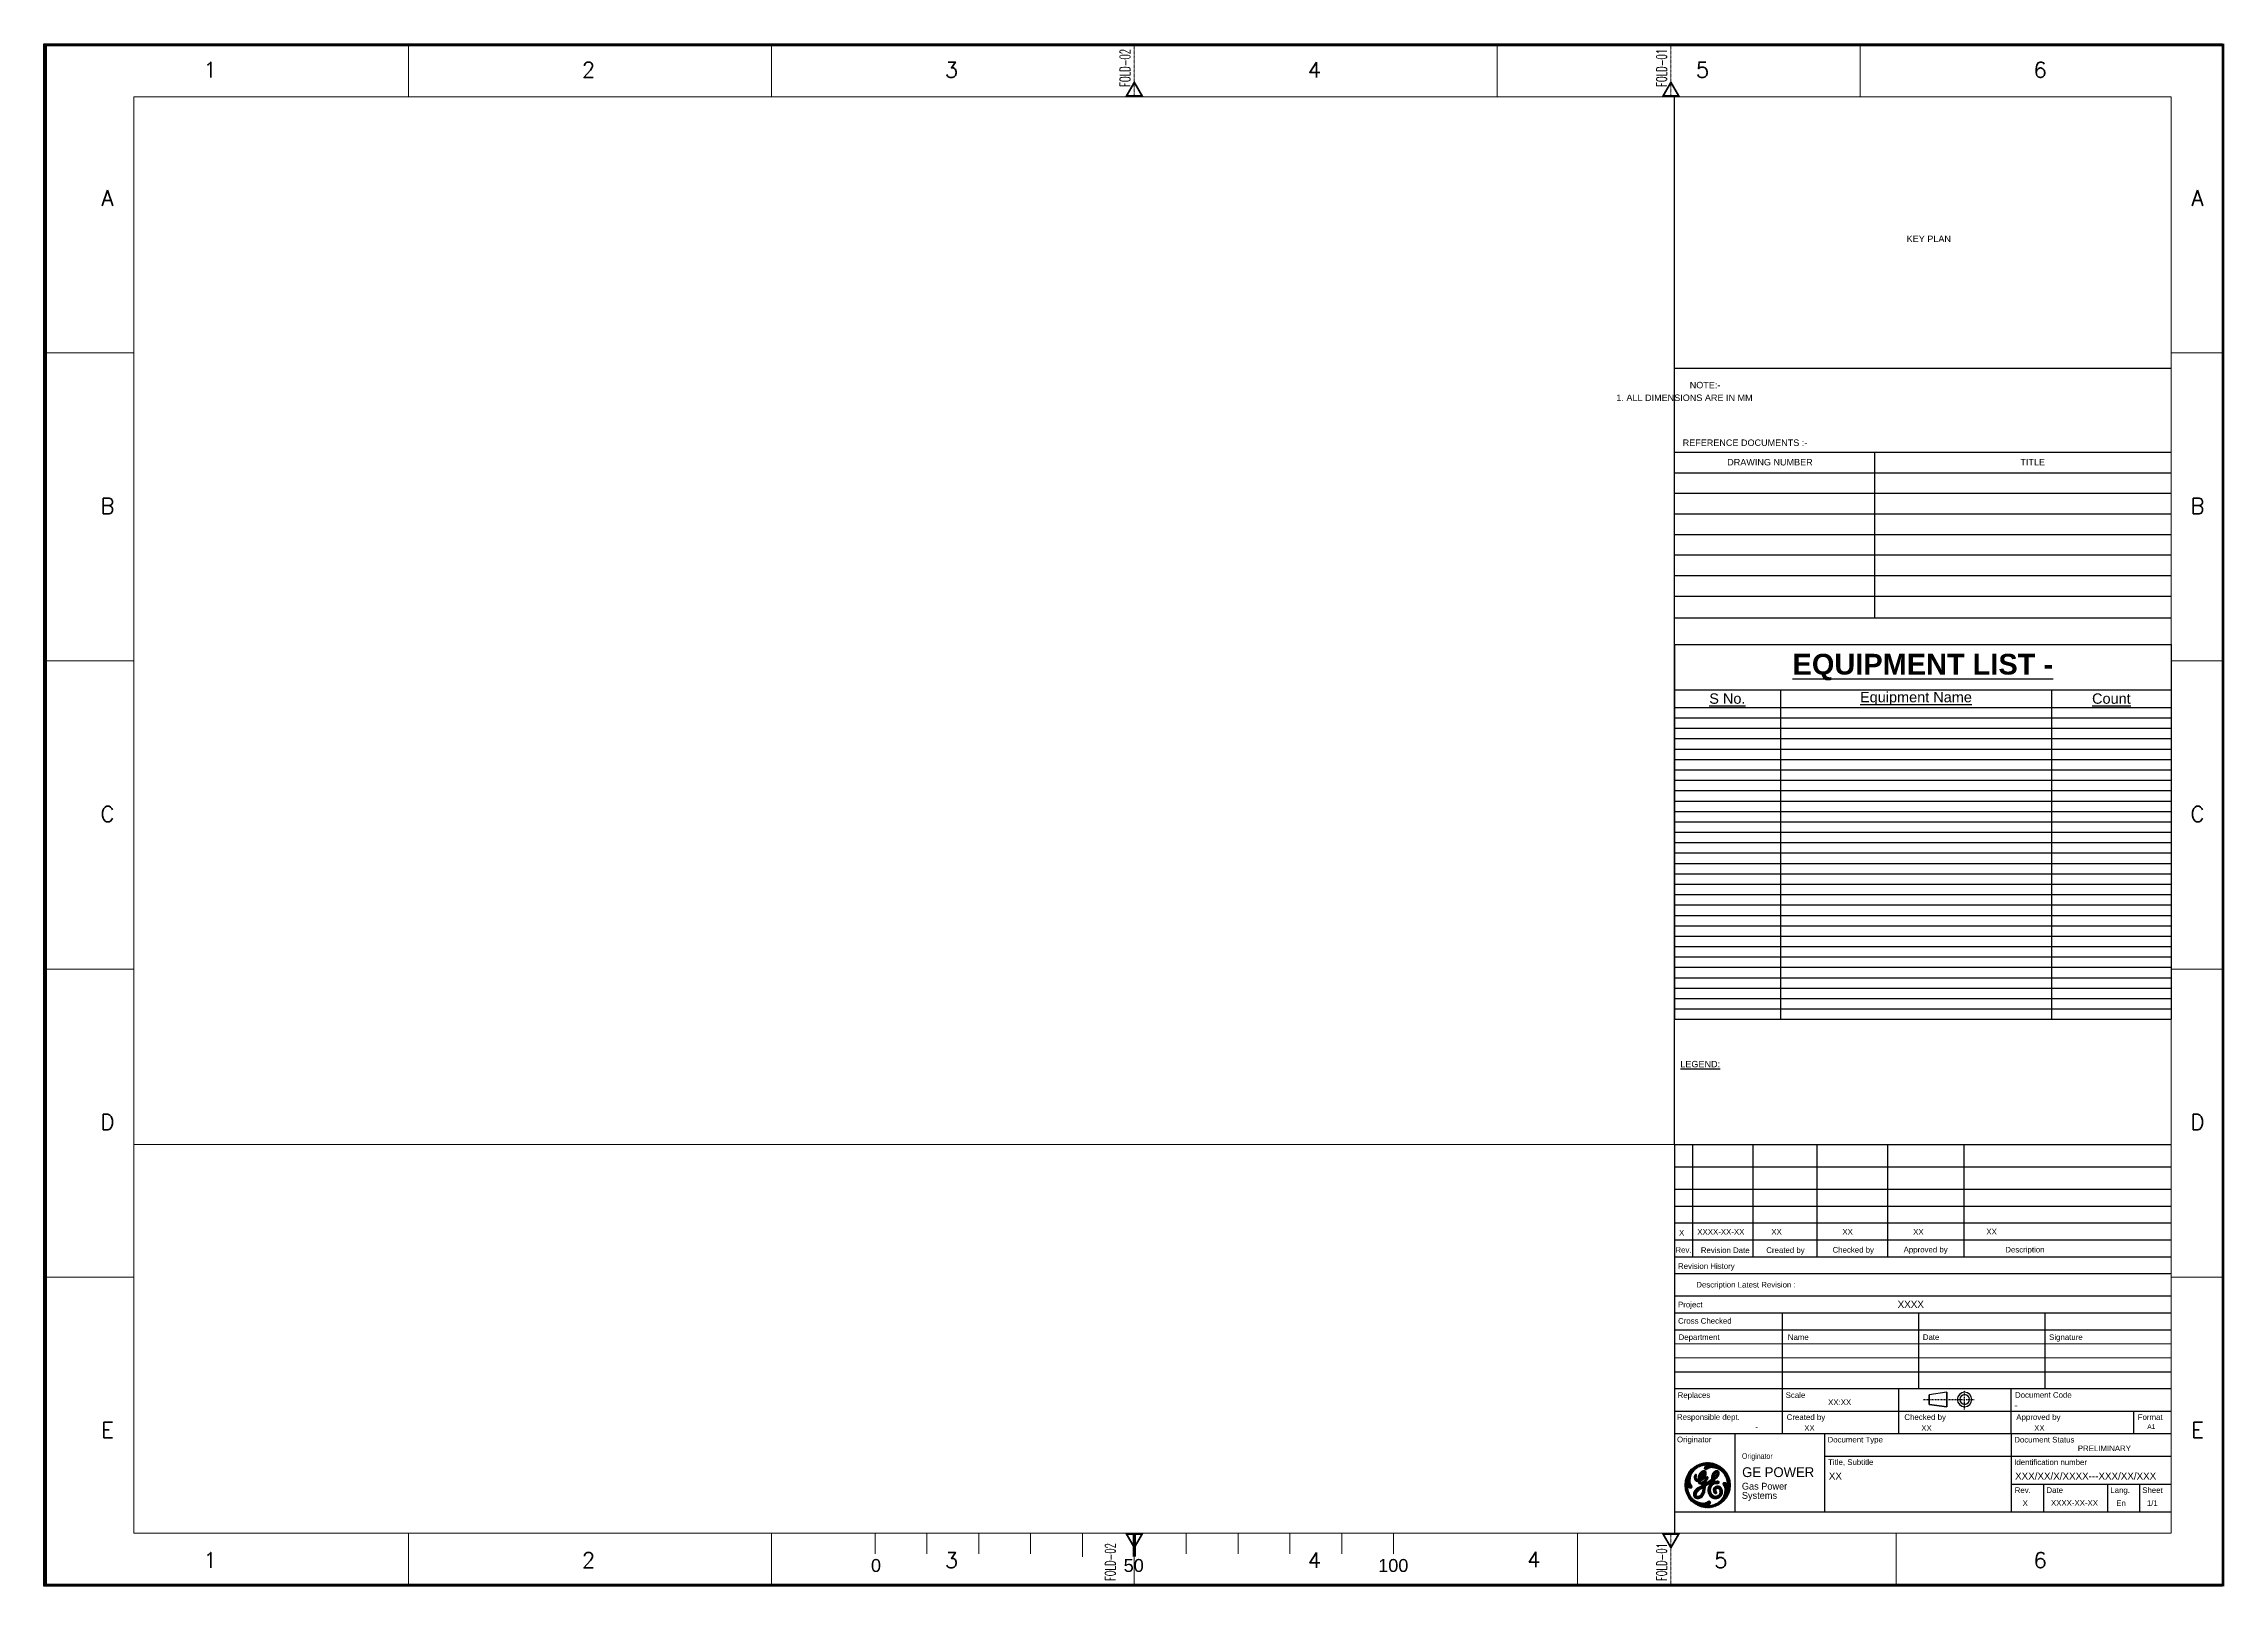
# Paper-space layout 'Layout1' of a CAD drawing. Header units: inches, sheet in millimetres. Extents: x 2 to 843, y -170 to 426.
# The model-space entities are those that its viewports show. They can reach past a viewport. Long polylines and large blocks are cut down to what shows.
import ezdxf
from ezdxf.enums import TextEntityAlignment as Align

# ---------------------------------------------------------------- set-up
doc = ezdxf.new("R2010")
doc.units = ezdxf.units.IN
doc.header["$MEASUREMENT"] = 0
doc.linetypes.add('DASHDOT', pattern=[1, 0.5, -0.25, 0, -0.25])
doc.linetypes.add('HIDDEN', pattern=[0.375, 0.25, -0.125])
for name, color, linetype in [('-0', 7, 'Continuous'), ('3', 8, 'Continuous'), ('DWG', 2, 'Continuous'), ('FRAME-FORM-TEXT-E', 7, 'Continuous'), ('FRAME-LOGO', 7, 'Continuous'), ('TITLEBLOCK', 7, 'Continuous')]:
    doc.layers.add(name, color=color, linetype=linetype)
doc.layers.add('FORMAT', color=4, linetype='Continuous', lineweight=15)
doc.layers.add('TITLEBLOCK_TEXT', color=3, linetype='Continuous', lineweight=25)
doc.styles.add('ARIAL', font='')
doc.styles.add('GE', font='', dxfattribs={"height": 4.5})
doc.styles.add('GE NORM', font='swisscl.ttf')
doc.styles.add('SIMPLEX7', font='SIMPLEX.SHX', dxfattribs={"width": 0.8})
doc.styles.get("Standard").update_dxf_attribs({"font": 'arial.ttf'})
doc.styles.add('TXT', font='romans.shx')
doc.styles.get('ARIAL').set_extended_font_data('@Arial Unicode MS')
doc.styles.get('GE').set_extended_font_data('GE Inspira')
pattern_1 = [(45, (-424.34716, -160.65075), (-0.181958345, 0.181958345), []), (135, (-424.34716, -160.65075), (-0.181958345, -0.181958345), [])]

# ---------------------------------------------------------------- blocks, each defined once
blk = doc.blocks.new('*T0')
at = {"color": 0, "linetype": 'ByBlock', "lineweight": -2, "transparency": 16777216}
for p, q in [((0, 0), (191.77, 0)), ((0, 0), (0, -144.64)), ((191.77, 0), (191.77, -144.64)), ((0, -17.51), (191.77, -17.51)), ((0, -24.33), (191.77, -24.33)), ((40.91, -17.51), (40.91, -144.64)), ((145.56, -17.51), (145.56, -144.64)), ((0, -28.34), (191.77, -28.34)), ((0, -32.35), (191.77, -32.35)), ((0, -36.36), (191.77, -36.36)), ((0, -40.37), (191.77, -40.37)), ((0, -44.38), (191.77, -44.38)), ((0, -48.39), (191.77, -48.39)), ((0, -52.4), (191.77, -52.4)), ((0, -56.41), (191.77, -56.41)), ((0, -60.42), (191.77, -60.42)), ((0, -64.43), (191.77, -64.43)), ((0, -68.44), (191.77, -68.44)), ((0, -72.45), (191.77, -72.45)), ((0, -76.46), (191.77, -76.46)), ((0, -80.47), (191.77, -80.47)), ((0, -84.48), (191.77, -84.48)), ((0, -88.5), (191.77, -88.5)), ((0, -92.51), (191.77, -92.51)), ((0, -96.52), (191.77, -96.52)), ((0, -100.53), (191.77, -100.53)), ((0, -104.54), (191.77, -104.54)), ((0, -108.55), (191.77, -108.55)), ((0, -112.56), (191.77, -112.56)), ((0, -116.57), (191.77, -116.57)), ((0, -120.58), (191.77, -120.58)), ((0, -124.59), (191.77, -124.59)), ((0, -128.6), (191.77, -128.6)), ((0, -132.61), (191.77, -132.61)), ((0, -136.62), (191.77, -136.62)), ((0, -140.63), (191.77, -140.63)), ((0, -144.64), (191.77, -144.64))]:
    blk.add_line(p, q, dxfattribs=at)
at = {"color": 0, "transparency": 16777216, "attachment_point": 5}
for s, insert, char_height, width in [('{\\fArial|b1|i0|c0|p34;\\L\\C159;\\c7222306;EQUIPMENT LIST -}', (95.89, -8.76), 8, 191.654), ('{\\L\\C3;S No.}', (20.45, -20.92), 4, 40.787), ('{\\L\\C3;Equipment Name}', (93.24, -20.92), 4, 104.5377), ('{\\L\\C3;Count}', (168.67, -20.92), 4, 46.0893)]:
    blk.add_mtext(s, dxfattribs=dict(at, insert=insert, char_height=char_height, width=width))
blk = doc.blocks.new('TestBlock')
blk.add_circle((0, 0), 3026.965)

msp = doc.modelspace()

# ---------------------------------------------------------------- block references
msp.add_blockref('TestBlock', (0, 0))

psp = doc.layouts.get("Layout1")

# ---------------------------------------------------------------- hatches: boundary and pattern name
at = {"layer": '3', "true_color": 0x005cb9}
h = psp.add_hatch(dxfattribs=at)
h.set_pattern_fill('ANSI37', color=152, scale=0.081048)
h.set_pattern_definition(pattern_1)
h.paths.add_polyline_path([(635.31, -130.7, 1), (652.75, -130.7, 1)])
edge = h.paths.add_edge_path(flags=16)
edge.add_spline(control_points=[(647.34, -124.23), (647.69, -124.34), (648.02, -124.47), (648.35, -124.64)], knot_values=[0.407693, 0.407693, 0.407693, 0.407693, 0.421652, 0.421652, 0.421652, 0.421652], weights=[1, 1, 1, 1], degree=3, periodic=0)
edge.add_spline(control_points=[(648.35, -124.64), (648.67, -124.8), (648.96, -124.98), (649.24, -125.2)], knot_values=[0.421652, 0.421652, 0.421652, 0.421652, 0.435158, 0.435158, 0.435158, 0.435158], weights=[1, 1, 1, 1], degree=3, periodic=0)
edge.add_spline(control_points=[(649.24, -125.2), (649.53, -125.41), (649.78, -125.65), (650.02, -125.92)], knot_values=[0.435158, 0.435158, 0.435158, 0.435158, 0.448685, 0.448685, 0.448685, 0.448685], weights=[1, 1, 1, 1], degree=3, periodic=0)
edge.add_spline(control_points=[(650.02, -125.92), (650.27, -126.19), (650.48, -126.47), (650.68, -126.79)], knot_values=[0.448685, 0.448685, 0.448685, 0.448685, 0.462718, 0.462718, 0.462718, 0.462718], weights=[1, 1, 1, 1], degree=3, periodic=0)
edge.add_spline(control_points=[(650.68, -126.79), (651.04, -127.38), (651.31, -127.99), (651.49, -128.66)], knot_values=[0.462718, 0.462718, 0.462718, 0.462718, 0.488809, 0.488809, 0.488809, 0.488809], weights=[1, 1, 1, 1], degree=3, periodic=0)
edge.add_spline(control_points=[(651.49, -128.66), (651.68, -129.36), (651.77, -130.06), (651.77, -130.76)], knot_values=[0.488809, 0.488809, 0.488809, 0.488809, 0.515861, 0.515861, 0.515861, 0.515861], weights=[1, 1, 1, 1], degree=3, periodic=0)
edge.add_spline(control_points=[(651.77, -130.76), (651.77, -131.19), (651.72, -131.61), (651.67, -132.04)], knot_values=[0.515861, 0.515861, 0.515861, 0.515861, 0.532293, 0.532293, 0.532293, 0.532293], weights=[1, 1, 1, 1], degree=3, periodic=0)
edge.add_spline(control_points=[(651.67, -132.04), (651.61, -132.45), (651.41, -133.6), (651.38, -133.25)], knot_values=[0.532293, 0.532293, 0.532293, 0.532293, 0.548177, 0.548177, 0.548177, 0.548177], weights=[1, 1, 1, 1], degree=3, periodic=0)
edge.add_spline(control_points=[(651.38, -133.25), (651.32, -132.71), (651.59, -131.99), (651.58, -131.36)], knot_values=[0.548177, 0.548177, 0.548177, 0.548177, 0.572513, 0.572513, 0.572513, 0.572513], weights=[1, 1, 1, 1], degree=3, periodic=0)
edge.add_spline(control_points=[(651.58, -131.36), (651.58, -131.11), (651.56, -130.86), (651.52, -130.61)], knot_values=[0.572513, 0.572513, 0.572513, 0.572513, 0.582053, 0.582053, 0.582053, 0.582053], weights=[1, 1, 1, 1], degree=3, periodic=0)
edge.add_spline(control_points=[(651.52, -130.61), (651.48, -130.43), (651.43, -130.25), (651.34, -130.08)], knot_values=[0.582053, 0.582053, 0.582053, 0.582053, 0.589271, 0.589271, 0.589271, 0.589271], weights=[1, 1, 1, 1], degree=3, periodic=0)
edge.add_spline(control_points=[(651.34, -130.08), (651.26, -129.94), (651.17, -129.85), (651.03, -129.76)], knot_values=[0.589271, 0.589271, 0.589271, 0.589271, 0.594901, 0.594901, 0.594901, 0.594901], weights=[1, 1, 1, 1], degree=3, periodic=0)
edge.add_spline(control_points=[(651.03, -129.76), (650.9, -129.67), (650.75, -129.65), (650.62, -129.65)], knot_values=[0.594901, 0.594901, 0.594901, 0.594901, 0.600445, 0.600445, 0.600445, 0.600445], weights=[1, 1, 1, 1], degree=3, periodic=0)
edge.add_spline(control_points=[(650.62, -129.65), (650.46, -129.65), (650.31, -129.66), (650.17, -129.8)], knot_values=[0.600445, 0.600445, 0.600445, 0.600445, 0.606526, 0.606526, 0.606526, 0.606526], weights=[1, 1, 1, 1], degree=3, periodic=0)
edge.add_spline(control_points=[(650.17, -129.8), (650.02, -129.94), (649.98, -130.11), (650.02, -130.25)], knot_values=[0.606526, 0.606526, 0.606526, 0.606526, 0.612594, 0.612594, 0.612594, 0.612594], weights=[1, 1, 1, 1], degree=3, periodic=0)
edge.add_spline(control_points=[(650.02, -130.25), (650.12, -130.72), (650.59, -131.13), (650.71, -131.63)], knot_values=[0.612594, 0.612594, 0.612594, 0.612594, 0.63243, 0.63243, 0.63243, 0.63243], weights=[1, 1, 1, 1], degree=3, periodic=0)
edge.add_spline(control_points=[(650.71, -131.63), (650.77, -131.88), (650.83, -132.12), (650.82, -132.37)], knot_values=[0.63243, 0.63243, 0.63243, 0.63243, 0.641926, 0.641926, 0.641926, 0.641926], weights=[1, 1, 1, 1], degree=3, periodic=0)
edge.add_spline(control_points=[(650.82, -132.37), (650.8, -132.95), (650.7, -133.54), (650.52, -134.12)], knot_values=[0.641926, 0.641926, 0.641926, 0.641926, 0.664684, 0.664684, 0.664684, 0.664684], weights=[1, 1, 1, 1], degree=3, periodic=0)
edge.add_spline(control_points=[(650.52, -134.12), (650.41, -134.48), (650.28, -134.81), (650.11, -135.14)], knot_values=[0.664684, 0.664684, 0.664684, 0.664684, 0.67875, 0.67875, 0.67875, 0.67875], weights=[1, 1, 1, 1], degree=3, periodic=0)
edge.add_spline(control_points=[(650.11, -135.14), (649.94, -135.46), (649.76, -135.75), (649.54, -136.03)], knot_values=[0.67875, 0.67875, 0.67875, 0.67875, 0.692263, 0.692263, 0.692263, 0.692263], weights=[1, 1, 1, 1], degree=3, periodic=0)
edge.add_spline(control_points=[(649.54, -136.03), (649.32, -136.32), (649.08, -136.57), (648.81, -136.81)], knot_values=[0.692263, 0.692263, 0.692263, 0.692263, 0.705891, 0.705891, 0.705891, 0.705891], weights=[1, 1, 1, 1], degree=3, periodic=0)
edge.add_spline(control_points=[(648.81, -136.81), (648.54, -137.06), (648.26, -137.27), (647.94, -137.46)], knot_values=[0.705891, 0.705891, 0.705891, 0.705891, 0.719838, 0.719838, 0.719838, 0.719838], weights=[1, 1, 1, 1], degree=3, periodic=0)
edge.add_spline(control_points=[(647.94, -137.46), (647.35, -137.82), (646.75, -138.1), (646.08, -138.28)], knot_values=[0.719838, 0.719838, 0.719838, 0.719838, 0.745858, 0.745858, 0.745858, 0.745858], weights=[1, 1, 1, 1], degree=3, periodic=0)
edge.add_spline(control_points=[(646.08, -138.28), (645.38, -138.47), (644.68, -138.54), (643.97, -138.55)], knot_values=[0.745858, 0.745858, 0.745858, 0.745858, 0.773009, 0.773009, 0.773009, 0.773009], weights=[1, 1, 1, 1], degree=3, periodic=0)
edge.add_spline(control_points=[(643.97, -138.55), (643.52, -138.56), (643.06, -138.52), (642.61, -138.45)], knot_values=[0.773009, 0.773009, 0.773009, 0.773009, 0.790476, 0.790476, 0.790476, 0.790476], weights=[1, 1, 1, 1], degree=3, periodic=0)
edge.add_spline(control_points=[(642.61, -138.45), (642.22, -138.4), (641.22, -138.14), (641.51, -138.11)], knot_values=[0.790476, 0.790476, 0.790476, 0.790476, 0.805257, 0.805257, 0.805257, 0.805257], weights=[1, 1, 1, 1], degree=3, periodic=0)
edge.add_spline(control_points=[(641.51, -138.11), (641.97, -138.06), (642.76, -138.39), (643.4, -138.39)], knot_values=[0.805257, 0.805257, 0.805257, 0.805257, 0.829712, 0.829712, 0.829712, 0.829712], weights=[1, 1, 1, 1], degree=3, periodic=0)
edge.add_spline(control_points=[(643.4, -138.39), (643.63, -138.39), (643.86, -138.37), (644.09, -138.32)], knot_values=[0.829712, 0.829712, 0.829712, 0.829712, 0.838679, 0.838679, 0.838679, 0.838679], weights=[1, 1, 1, 1], degree=3, periodic=0)
edge.add_spline(control_points=[(644.09, -138.32), (644.29, -138.28), (644.46, -138.21), (644.63, -138.11)], knot_values=[0.838679, 0.838679, 0.838679, 0.838679, 0.846066, 0.846066, 0.846066, 0.846066], weights=[1, 1, 1, 1], degree=3, periodic=0)
edge.add_spline(control_points=[(644.63, -138.11), (644.77, -138.03), (644.87, -137.94), (644.97, -137.8)], knot_values=[0.846066, 0.846066, 0.846066, 0.846066, 0.85195, 0.85195, 0.85195, 0.85195], weights=[1, 1, 1, 1], degree=3, periodic=0)
edge.add_spline(control_points=[(644.97, -137.8), (645.05, -137.67), (645.08, -137.53), (645.08, -137.4)], knot_values=[0.85195, 0.85195, 0.85195, 0.85195, 0.857271, 0.857271, 0.857271, 0.857271], weights=[1, 1, 1, 1], degree=3, periodic=0)
edge.add_spline(control_points=[(645.08, -137.4), (645.09, -137.25), (645.07, -137.11), (644.93, -136.96)], knot_values=[0.857271, 0.857271, 0.857271, 0.857271, 0.863181, 0.863181, 0.863181, 0.863181], weights=[1, 1, 1, 1], degree=3, periodic=0)
edge.add_spline(control_points=[(644.93, -136.96), (644.79, -136.82), (644.62, -136.75), (644.48, -136.82)], knot_values=[0.863181, 0.863181, 0.863181, 0.863181, 0.869226, 0.869226, 0.869226, 0.869226], weights=[1, 1, 1, 1], degree=3, periodic=0)
edge.add_spline(control_points=[(644.48, -136.82), (644.22, -136.95), (643.97, -137.09), (643.71, -137.22)], knot_values=[0.869226, 0.869226, 0.869226, 0.869226, 0.880402, 0.880402, 0.880402, 0.880402], weights=[1, 1, 1, 1], degree=3, periodic=0)
edge.add_spline(control_points=[(643.71, -137.22), (643.5, -137.33), (643.31, -137.43), (643.1, -137.53)], knot_values=[0.880402, 0.880402, 0.880402, 0.880402, 0.889129, 0.889129, 0.889129, 0.889129], weights=[1, 1, 1, 1], degree=3, periodic=0)
edge.add_spline(control_points=[(643.1, -137.53), (642.86, -137.63), (642.6, -137.64), (642.36, -137.63)], knot_values=[0.889129, 0.889129, 0.889129, 0.889129, 0.898614, 0.898614, 0.898614, 0.898614], weights=[1, 1, 1, 1], degree=3, periodic=0)
edge.add_spline(control_points=[(642.36, -137.63), (641.78, -137.59), (641.19, -137.48), (640.61, -137.3)], knot_values=[0.898614, 0.898614, 0.898614, 0.898614, 0.921429, 0.921429, 0.921429, 0.921429], weights=[1, 1, 1, 1], degree=3, periodic=0)
edge.add_spline(control_points=[(640.61, -137.3), (640.25, -137.19), (639.92, -137.07), (639.58, -136.9)], knot_values=[0.921429, 0.921429, 0.921429, 0.921429, 0.935496, 0.935496, 0.935496, 0.935496], weights=[1, 1, 1, 1], degree=3, periodic=0)
edge.add_spline(control_points=[(639.58, -136.9), (639.27, -136.74), (638.97, -136.56), (638.69, -136.34)], knot_values=[0.935496, 0.935496, 0.935496, 0.935496, 0.949, 0.949, 0.949, 0.949], weights=[1, 1, 1, 1], degree=3, periodic=0)
edge.add_spline(control_points=[(638.69, -136.34), (638.41, -136.13), (638.15, -135.89), (637.91, -135.63)], knot_values=[0.949, 0.949, 0.949, 0.949, 0.962506, 0.962506, 0.962506, 0.962506], weights=[1, 1, 1, 1], degree=3, periodic=0)
edge.add_spline(control_points=[(637.91, -135.63), (637.66, -135.35), (637.42, -135.08), (637.27, -134.75)], knot_values=[0.962506, 0.962506, 0.962506, 0.962506, 0.976467, 0.976467, 0.976467, 0.976467], weights=[1, 1, 1, 1], degree=3, periodic=0)
edge.add_spline(control_points=[(637.27, -134.75), (637.01, -134.19), (636.76, -133.63), (636.51, -133.07)], knot_values=[0.976467, 0.976467, 0.976467, 0.976467, 1, 1, 1, 1], weights=[1, 1, 1, 1], degree=3, periodic=0)
edge.add_spline(control_points=[(636.51, -133.07), (636.42, -132.73), (636.33, -132.39), (636.24, -132.05)], knot_values=[1, 1, 1, 1, 2, 2, 2, 2], weights=[1, 1, 1, 1], degree=3, periodic=0)
edge.add_spline(control_points=[(636.24, -132.05), (636.22, -131.62), (636.2, -131.19), (636.18, -130.76)], knot_values=[2, 2, 2, 2, 3, 3, 3, 3], weights=[1, 1, 1, 1], degree=3, periodic=0)
edge.add_spline(control_points=[(636.18, -130.76), (636.26, -129.91), (636.34, -129.06), (636.42, -128.21)], knot_values=[0, 0, 0, 0, 0.032777, 0.032777, 0.032777, 0.032777], weights=[1, 1, 1, 1], degree=3, periodic=0)
edge.add_spline(control_points=[(636.42, -128.21), (636.42, -128.19), (636.46, -128.2), (636.46, -128.22)], knot_values=[0.032777, 0.032777, 0.032777, 0.032777, 0.03339, 0.03339, 0.03339, 0.03339], weights=[1, 1, 1, 1], degree=3, periodic=0)
edge.add_spline(control_points=[(636.46, -128.22), (636.52, -128.87), (636.33, -129.53), (636.37, -130.18)], knot_values=[0.03339, 0.03339, 0.03339, 0.03339, 0.058494, 0.058494, 0.058494, 0.058494], weights=[1, 1, 1, 1], degree=3, periodic=0)
edge.add_spline(control_points=[(636.37, -130.18), (636.38, -130.43), (636.39, -130.67), (636.43, -130.92)], knot_values=[0.058494, 0.058494, 0.058494, 0.058494, 0.067992, 0.067992, 0.067992, 0.067992], weights=[1, 1, 1, 1], degree=3, periodic=0)
edge.add_spline(control_points=[(636.43, -130.92), (636.45, -131.1), (636.51, -131.27), (636.61, -131.45)], knot_values=[0.067992, 0.067992, 0.067992, 0.067992, 0.075107, 0.075107, 0.075107, 0.075107], weights=[1, 1, 1, 1], degree=3, periodic=0)
edge.add_spline(control_points=[(636.61, -131.45), (636.68, -131.58), (636.77, -131.68), (636.91, -131.76)], knot_values=[0.075107, 0.075107, 0.075107, 0.075107, 0.080684, 0.080684, 0.080684, 0.080684], weights=[1, 1, 1, 1], degree=3, periodic=0)
edge.add_spline(control_points=[(636.91, -131.76), (637.05, -131.85), (637.19, -131.87), (637.33, -131.87)], knot_values=[0.080684, 0.080684, 0.080684, 0.080684, 0.086281, 0.086281, 0.086281, 0.086281], weights=[1, 1, 1, 1], degree=3, periodic=0)
edge.add_spline(control_points=[(637.33, -131.87), (637.48, -131.87), (637.64, -131.86), (637.78, -131.72)], knot_values=[0.086281, 0.086281, 0.086281, 0.086281, 0.092338, 0.092338, 0.092338, 0.092338], weights=[1, 1, 1, 1], degree=3, periodic=0)
edge.add_spline(control_points=[(637.78, -131.72), (637.93, -131.58), (637.96, -131.42), (637.93, -131.29)], knot_values=[0.092338, 0.092338, 0.092338, 0.092338, 0.098201, 0.098201, 0.098201, 0.098201], weights=[1, 1, 1, 1], degree=3, periodic=0)
edge.add_spline(control_points=[(637.93, -131.29), (637.83, -130.82), (637.34, -130.4), (637.23, -129.89)], knot_values=[0.098201, 0.098201, 0.098201, 0.098201, 0.118198, 0.118198, 0.118198, 0.118198], weights=[1, 1, 1, 1], degree=3, periodic=0)
edge.add_spline(control_points=[(637.23, -129.89), (637.17, -129.64), (637.11, -129.39), (637.13, -129.14)], knot_values=[0.118198, 0.118198, 0.118198, 0.118198, 0.127826, 0.127826, 0.127826, 0.127826], weights=[1, 1, 1, 1], degree=3, periodic=0)
edge.add_spline(control_points=[(637.13, -129.14), (637.16, -128.56), (637.25, -127.98), (637.43, -127.39)], knot_values=[0.127826, 0.127826, 0.127826, 0.127826, 0.150548, 0.150548, 0.150548, 0.150548], weights=[1, 1, 1, 1], degree=3, periodic=0)
edge.add_spline(control_points=[(637.43, -127.39), (637.54, -127.04), (637.66, -126.71), (637.83, -126.38)], knot_values=[0.150548, 0.150548, 0.150548, 0.150548, 0.16448, 0.16448, 0.16448, 0.16448], weights=[1, 1, 1, 1], degree=3, periodic=0)
edge.add_spline(control_points=[(637.83, -126.38), (637.99, -126.06), (638.17, -125.77), (638.39, -125.49)], knot_values=[0.16448, 0.16448, 0.16448, 0.16448, 0.177986, 0.177986, 0.177986, 0.177986], weights=[1, 1, 1, 1], degree=3, periodic=0)
edge.add_spline(control_points=[(638.39, -125.49), (638.6, -125.2), (638.84, -124.95), (639.1, -124.71)], knot_values=[0.177986, 0.177986, 0.177986, 0.177986, 0.191464, 0.191464, 0.191464, 0.191464], weights=[1, 1, 1, 1], degree=3, periodic=0)
edge.add_spline(control_points=[(639.1, -124.71), (639.38, -124.46), (639.66, -124.25), (639.98, -124.05)], knot_values=[0.191464, 0.191464, 0.191464, 0.191464, 0.205555, 0.205555, 0.205555, 0.205555], weights=[1, 1, 1, 1], degree=3, periodic=0)
edge.add_spline(control_points=[(639.98, -124.05), (640.58, -123.69), (641.18, -123.42), (641.85, -123.24)], knot_values=[0.205555, 0.205555, 0.205555, 0.205555, 0.231645, 0.231645, 0.231645, 0.231645], weights=[1, 1, 1, 1], degree=3, periodic=0)
edge.add_spline(control_points=[(641.85, -123.24), (642.56, -123.05), (643.26, -122.96), (643.97, -122.96)], knot_values=[0.231645, 0.231645, 0.231645, 0.231645, 0.258947, 0.258947, 0.258947, 0.258947], weights=[1, 1, 1, 1], degree=3, periodic=0)
edge.add_spline(control_points=[(643.97, -122.96), (644.37, -122.96), (644.77, -123.01), (645.17, -123.07)], knot_values=[0.258947, 0.258947, 0.258947, 0.258947, 0.274309, 0.274309, 0.274309, 0.274309], weights=[1, 1, 1, 1], degree=3, periodic=0)
edge.add_spline(control_points=[(645.17, -123.07), (645.61, -123.14), (646.73, -123.39), (646.44, -123.43)], knot_values=[0.274309, 0.274309, 0.274309, 0.274309, 0.291238, 0.291238, 0.291238, 0.291238], weights=[1, 1, 1, 1], degree=3, periodic=0)
edge.add_spline(control_points=[(646.44, -123.43), (646.02, -123.48), (645.19, -123.15), (644.55, -123.15)], knot_values=[0.291238, 0.291238, 0.291238, 0.291238, 0.315688, 0.315688, 0.315688, 0.315688], weights=[1, 1, 1, 1], degree=3, periodic=0)
edge.add_spline(control_points=[(644.55, -123.15), (644.3, -123.15), (644.06, -123.17), (643.81, -123.21)], knot_values=[0.315688, 0.315688, 0.315688, 0.315688, 0.325193, 0.325193, 0.325193, 0.325193], weights=[1, 1, 1, 1], degree=3, periodic=0)
edge.add_spline(control_points=[(643.81, -123.21), (643.63, -123.25), (643.46, -123.3), (643.28, -123.39)], knot_values=[0.325193, 0.325193, 0.325193, 0.325193, 0.332308, 0.332308, 0.332308, 0.332308], weights=[1, 1, 1, 1], degree=3, periodic=0)
edge.add_spline(control_points=[(643.28, -123.39), (643.15, -123.47), (643.05, -123.56), (642.97, -123.7)], knot_values=[0.332308, 0.332308, 0.332308, 0.332308, 0.337885, 0.337885, 0.337885, 0.337885], weights=[1, 1, 1, 1], degree=3, periodic=0)
edge.add_spline(control_points=[(642.97, -123.7), (642.89, -123.83), (642.87, -123.98), (642.87, -124.12)], knot_values=[0.337885, 0.337885, 0.337885, 0.337885, 0.343412, 0.343412, 0.343412, 0.343412], weights=[1, 1, 1, 1], degree=3, periodic=0)
edge.add_spline(control_points=[(642.87, -124.12), (642.86, -124.27), (642.87, -124.42), (643.01, -124.57)], knot_values=[0.343412, 0.343412, 0.343412, 0.343412, 0.349481, 0.349481, 0.349481, 0.349481], weights=[1, 1, 1, 1], degree=3, periodic=0)
edge.add_spline(control_points=[(643.01, -124.57), (643.15, -124.71), (643.32, -124.75), (643.46, -124.71)], knot_values=[0.349481, 0.349481, 0.349481, 0.349481, 0.355549, 0.355549, 0.355549, 0.355549], weights=[1, 1, 1, 1], degree=3, periodic=0)
edge.add_spline(control_points=[(643.46, -124.71), (643.93, -124.61), (644.34, -124.14), (644.84, -124.02)], knot_values=[0.355549, 0.355549, 0.355549, 0.355549, 0.375289, 0.375289, 0.375289, 0.375289], weights=[1, 1, 1, 1], degree=3, periodic=0)
edge.add_spline(control_points=[(644.84, -124.02), (645.09, -123.96), (645.34, -123.9), (645.59, -123.91)], knot_values=[0.375289, 0.375289, 0.375289, 0.375289, 0.384928, 0.384928, 0.384928, 0.384928], weights=[1, 1, 1, 1], degree=3, periodic=0)
edge.add_spline(control_points=[(645.59, -123.91), (646.17, -123.94), (646.76, -124.05), (647.34, -124.23)], knot_values=[0.384928, 0.384928, 0.384928, 0.384928, 0.407693, 0.407693, 0.407693, 0.407693], weights=[1, 1, 1, 1], degree=3, periodic=0)
edge = h.paths.add_edge_path(flags=0)
edge.add_spline(control_points=[(647.53, -125.13), (647.78, -125.13), (648.02, -125.14), (648.27, -125.38)], knot_values=[4.589499, 4.589499, 4.589499, 4.589499, 4.654536, 4.654536, 4.654536, 4.654536], weights=[1, 1, 1, 1], degree=3, periodic=0)
edge.add_spline(control_points=[(648.27, -125.38), (648.51, -125.61), (648.55, -125.86), (648.52, -126.1)], knot_values=[4.654536, 4.654536, 4.654536, 4.654536, 4.71796, 4.71796, 4.71796, 4.71796], weights=[1, 1, 1, 1], degree=3, periodic=0)
edge.add_spline(control_points=[(648.52, -126.1), (648.47, -126.52), (648.35, -127.05), (648.02, -127.36)], knot_values=[4.71796, 4.71796, 4.71796, 4.71796, 4.83141, 4.83141, 4.83141, 4.83141], weights=[1, 1, 1, 1], degree=3, periodic=0)
edge.add_spline(control_points=[(648.02, -127.36), (647.53, -127.82), (647.04, -128.28), (646.54, -128.74)], knot_values=[4.83141, 4.83141, 4.83141, 4.83141, 5, 5, 5, 5], weights=[1, 1, 1, 1], degree=3, periodic=0)
edge.add_spline(control_points=[(646.54, -128.74), (646.69, -128.91), (646.84, -129.09), (646.99, -129.27)], knot_values=[5, 5, 5, 5, 5.018046, 5.018046, 5.018046, 5.018046], weights=[1, 1, 1, 1], degree=3, periodic=0)
edge.add_spline(control_points=[(646.99, -129.27), (647.15, -129.45), (647.46, -129.15), (647.69, -129.16)], knot_values=[5.018046, 5.018046, 5.018046, 5.018046, 5.036327, 5.036327, 5.036327, 5.036327], weights=[1, 1, 1, 1], degree=3, periodic=0)
edge.add_spline(control_points=[(647.69, -129.16), (647.89, -129.17), (648.09, -129.11), (648.29, -129.28)], knot_values=[5.036327, 5.036327, 5.036327, 5.036327, 5.05205, 5.05205, 5.05205, 5.05205], weights=[1, 1, 1, 1], degree=3, periodic=0)
edge.add_spline(control_points=[(648.29, -129.28), (648.41, -129.38), (648.49, -129.48), (648.49, -129.59)], knot_values=[5.05205, 5.05205, 5.05205, 5.05205, 5.061704, 5.061704, 5.061704, 5.061704], weights=[1, 1, 1, 1], degree=3, periodic=0)
edge.add_spline(control_points=[(648.49, -129.59), (648.49, -129.71), (648.39, -129.84), (648.25, -129.96)], knot_values=[5.061704, 5.061704, 5.061704, 5.061704, 5.073143, 5.073143, 5.073143, 5.073143], weights=[1, 1, 1, 1], degree=3, periodic=0)
edge.add_spline(control_points=[(648.25, -129.96), (648.02, -130.16), (647.79, -130.1), (647.56, -130.1)], knot_values=[5.073143, 5.073143, 5.073143, 5.073143, 5.091502, 5.091502, 5.091502, 5.091502], weights=[1, 1, 1, 1], degree=3, periodic=0)
edge.add_spline(control_points=[(647.56, -130.1), (647.36, -130.1), (647.17, -129.99), (646.97, -130.02)], knot_values=[5.091502, 5.091502, 5.091502, 5.091502, 5.106852, 5.106852, 5.106852, 5.106852], weights=[1, 1, 1, 1], degree=3, periodic=0)
edge.add_spline(control_points=[(646.97, -130.02), (646.75, -130.05), (646.56, -130.15), (646.37, -130.28)], knot_values=[5.106852, 5.106852, 5.106852, 5.106852, 5.123996, 5.123996, 5.123996, 5.123996], weights=[1, 1, 1, 1], degree=3, periodic=0)
edge.add_spline(control_points=[(646.37, -130.28), (646.16, -130.42), (646, -130.56), (645.85, -130.74)], knot_values=[5.123996, 5.123996, 5.123996, 5.123996, 5.141947, 5.141947, 5.141947, 5.141947], weights=[1, 1, 1, 1], degree=3, periodic=0)
edge.add_spline(control_points=[(645.85, -130.74), (645.63, -131.01), (645.46, -131.27), (645.35, -131.6)], knot_values=[5.141947, 5.141947, 5.141947, 5.141947, 5.167698, 5.167698, 5.167698, 5.167698], weights=[1, 1, 1, 1], degree=3, periodic=0)
edge.add_spline(control_points=[(645.35, -131.6), (645.22, -131.95), (645.18, -132.3), (645.18, -132.66)], knot_values=[5.167698, 5.167698, 5.167698, 5.167698, 5.195473, 5.195473, 5.195473, 5.195473], weights=[1, 1, 1, 1], degree=3, periodic=0)
edge.add_spline(control_points=[(645.18, -132.66), (645.18, -132.96), (645.22, -133.26), (645.32, -133.56)], knot_values=[5.195473, 5.195473, 5.195473, 5.195473, 5.219049, 5.219049, 5.219049, 5.219049], weights=[1, 1, 1, 1], degree=3, periodic=0)
edge.add_spline(control_points=[(645.32, -133.56), (645.4, -133.84), (645.53, -134.08), (645.71, -134.32)], knot_values=[5.219049, 5.219049, 5.219049, 5.219049, 5.241275, 5.241275, 5.241275, 5.241275], weights=[1, 1, 1, 1], degree=3, periodic=0)
edge.add_spline(control_points=[(645.71, -134.32), (645.89, -134.54), (646.07, -134.71), (646.33, -134.84)], knot_values=[5.241275, 5.241275, 5.241275, 5.241275, 5.262193, 5.262193, 5.262193, 5.262193], weights=[1, 1, 1, 1], degree=3, periodic=0)
edge.add_spline(control_points=[(646.33, -134.84), (646.59, -134.96), (646.84, -135.01), (647.1, -135.01)], knot_values=[5.262193, 5.262193, 5.262193, 5.262193, 5.28279, 5.28279, 5.28279, 5.28279], weights=[1, 1, 1, 1], degree=3, periodic=0)
edge.add_spline(control_points=[(647.1, -135.01), (647.32, -135.01), (647.53, -134.98), (647.74, -134.89)], knot_values=[5.28279, 5.28279, 5.28279, 5.28279, 5.299616, 5.299616, 5.299616, 5.299616], weights=[1, 1, 1, 1], degree=3, periodic=0)
edge.add_spline(control_points=[(647.74, -134.89), (647.96, -134.81), (648.12, -134.69), (648.29, -134.53)], knot_values=[5.299616, 5.299616, 5.299616, 5.299616, 5.316603, 5.316603, 5.316603, 5.316603], weights=[1, 1, 1, 1], degree=3, periodic=0)
edge.add_spline(control_points=[(648.29, -134.53), (648.45, -134.36), (648.58, -134.2), (648.66, -133.98)], knot_values=[5.316603, 5.316603, 5.316603, 5.316603, 5.333758, 5.333758, 5.333758, 5.333758], weights=[1, 1, 1, 1], degree=3, periodic=0)
edge.add_spline(control_points=[(648.66, -133.98), (648.74, -133.76), (648.78, -133.53), (648.79, -133.3)], knot_values=[5.333758, 5.333758, 5.333758, 5.333758, 5.351724, 5.351724, 5.351724, 5.351724], weights=[1, 1, 1, 1], degree=3, periodic=0)
edge.add_spline(control_points=[(648.79, -133.3), (648.79, -133.1), (648.78, -132.89), (648.73, -132.69)], knot_values=[5.351724, 5.351724, 5.351724, 5.351724, 5.367577, 5.367577, 5.367577, 5.367577], weights=[1, 1, 1, 1], degree=3, periodic=0)
edge.add_spline(control_points=[(648.73, -132.69), (648.7, -132.54), (648.66, -132.39), (648.55, -132.26)], knot_values=[5.367577, 5.367577, 5.367577, 5.367577, 5.379734, 5.379734, 5.379734, 5.379734], weights=[1, 1, 1, 1], degree=3, periodic=0)
edge.add_spline(control_points=[(648.55, -132.26), (648.47, -132.14), (648.36, -132.08), (648.24, -132)], knot_values=[5.379734, 5.379734, 5.379734, 5.379734, 5.390231, 5.390231, 5.390231, 5.390231], weights=[1, 1, 1, 1], degree=3, periodic=0)
edge.add_spline(control_points=[(648.24, -132), (648.15, -131.94), (648.06, -131.89), (647.97, -131.87)], knot_values=[5.390231, 5.390231, 5.390231, 5.390231, 5.398146, 5.398146, 5.398146, 5.398146], weights=[1, 1, 1, 1], degree=3, periodic=0)
edge.add_spline(control_points=[(647.97, -131.87), (647.76, -131.81), (647.53, -131.85), (647.32, -132.07)], knot_values=[5.398146, 5.398146, 5.398146, 5.398146, 5.415772, 5.415772, 5.415772, 5.415772], weights=[1, 1, 1, 1], degree=3, periodic=0)
edge.add_spline(control_points=[(647.32, -132.07), (647.17, -132.22), (647.12, -132.37), (647.16, -132.52)], knot_values=[5.415772, 5.415772, 5.415772, 5.415772, 5.428333, 5.428333, 5.428333, 5.428333], weights=[1, 1, 1, 1], degree=3, periodic=0)
edge.add_spline(control_points=[(647.16, -132.52), (647.21, -132.71), (647.28, -132.9), (647.36, -133.09)], knot_values=[5.428333, 5.428333, 5.428333, 5.428333, 5.443829, 5.443829, 5.443829, 5.443829], weights=[1, 1, 1, 1], degree=3, periodic=0)
edge.add_spline(control_points=[(647.36, -133.09), (647.41, -133.24), (647.51, -133.37), (647.56, -133.51)], knot_values=[5.443829, 5.443829, 5.443829, 5.443829, 5.456072, 5.456072, 5.456072, 5.456072], weights=[1, 1, 1, 1], degree=3, periodic=0)
edge.add_spline(control_points=[(647.56, -133.51), (647.59, -133.6), (647.55, -133.7), (647.46, -133.79)], knot_values=[5.456072, 5.456072, 5.456072, 5.456072, 5.463768, 5.463768, 5.463768, 5.463768], weights=[1, 1, 1, 1], degree=3, periodic=0)
edge.add_spline(control_points=[(647.46, -133.79), (647.37, -133.88), (647.27, -133.88), (647.18, -133.88)], knot_values=[5.463768, 5.463768, 5.463768, 5.463768, 5.47141, 5.47141, 5.47141, 5.47141], weights=[1, 1, 1, 1], degree=3, periodic=0)
edge.add_spline(control_points=[(647.18, -133.88), (647.05, -133.89), (646.92, -133.87), (646.79, -133.8)], knot_values=[5.47141, 5.47141, 5.47141, 5.47141, 5.481865, 5.481865, 5.481865, 5.481865], weights=[1, 1, 1, 1], degree=3, periodic=0)
edge.add_spline(control_points=[(646.79, -133.8), (646.65, -133.73), (646.56, -133.66), (646.47, -133.53)], knot_values=[5.481865, 5.481865, 5.481865, 5.481865, 5.492648, 5.492648, 5.492648, 5.492648], weights=[1, 1, 1, 1], degree=3, periodic=0)
edge.add_spline(control_points=[(646.47, -133.53), (646.28, -133.23), (646.21, -132.94), (646.2, -132.63)], knot_values=[5.492648, 5.492648, 5.492648, 5.492648, 5.516878, 5.516878, 5.516878, 5.516878], weights=[1, 1, 1, 1], degree=3, periodic=0)
edge.add_spline(control_points=[(646.2, -132.63), (646.19, -132.44), (646.22, -132.24), (646.31, -132.04)], knot_values=[5.516878, 5.516878, 5.516878, 5.516878, 5.532471, 5.532471, 5.532471, 5.532471], weights=[1, 1, 1, 1], degree=3, periodic=0)
edge.add_spline(control_points=[(646.31, -132.04), (646.41, -131.84), (646.52, -131.69), (646.68, -131.54)], knot_values=[5.532471, 5.532471, 5.532471, 5.532471, 5.548628, 5.548628, 5.548628, 5.548628], weights=[1, 1, 1, 1], degree=3, periodic=0)
edge.add_spline(control_points=[(646.68, -131.54), (646.84, -131.39), (647.01, -131.28), (647.22, -131.2)], knot_values=[5.548628, 5.548628, 5.548628, 5.548628, 5.565154, 5.565154, 5.565154, 5.565154], weights=[1, 1, 1, 1], degree=3, periodic=0)
edge.add_spline(control_points=[(647.22, -131.2), (647.44, -131.11), (647.66, -131.08), (647.88, -131.08)], knot_values=[5.565154, 5.565154, 5.565154, 5.565154, 5.582557, 5.582557, 5.582557, 5.582557], weights=[1, 1, 1, 1], degree=3, periodic=0)
edge.add_spline(control_points=[(647.88, -131.08), (648.13, -131.09), (648.39, -131.13), (648.65, -131.25)], knot_values=[5.582557, 5.582557, 5.582557, 5.582557, 5.602936, 5.602936, 5.602936, 5.602936], weights=[1, 1, 1, 1], degree=3, periodic=0)
edge.add_spline(control_points=[(648.65, -131.25), (648.9, -131.36), (649.08, -131.51), (649.25, -131.73)], knot_values=[5.602936, 5.602936, 5.602936, 5.602936, 5.622904, 5.622904, 5.622904, 5.622904], weights=[1, 1, 1, 1], degree=3, periodic=0)
edge.add_spline(control_points=[(649.25, -131.73), (649.43, -131.95), (649.55, -132.18), (649.64, -132.45)], knot_values=[5.622904, 5.622904, 5.622904, 5.622904, 5.644111, 5.644111, 5.644111, 5.644111], weights=[1, 1, 1, 1], degree=3, periodic=0)
edge.add_spline(control_points=[(649.64, -132.45), (649.73, -132.73), (649.77, -133.02), (649.77, -133.3)], knot_values=[5.644111, 5.644111, 5.644111, 5.644111, 5.666594, 5.666594, 5.666594, 5.666594], weights=[1, 1, 1, 1], degree=3, periodic=0)
edge.add_spline(control_points=[(649.77, -133.3), (649.76, -133.61), (649.71, -133.92), (649.58, -134.23)], knot_values=[5.666594, 5.666594, 5.666594, 5.666594, 5.691266, 5.691266, 5.691266, 5.691266], weights=[1, 1, 1, 1], degree=3, periodic=0)
edge.add_spline(control_points=[(649.58, -134.23), (649.44, -134.56), (649.27, -134.81), (649.02, -135.06)], knot_values=[5.691266, 5.691266, 5.691266, 5.691266, 5.717092, 5.717092, 5.717092, 5.717092], weights=[1, 1, 1, 1], degree=3, periodic=0)
edge.add_spline(control_points=[(649.02, -135.06), (648.75, -135.34), (648.47, -135.54), (648.11, -135.69)], knot_values=[5.717092, 5.717092, 5.717092, 5.717092, 5.74578, 5.74578, 5.74578, 5.74578], weights=[1, 1, 1, 1], degree=3, periodic=0)
edge.add_spline(control_points=[(648.11, -135.69), (647.76, -135.83), (647.4, -135.89), (647.05, -135.89)], knot_values=[5.74578, 5.74578, 5.74578, 5.74578, 5.773896, 5.773896, 5.773896, 5.773896], weights=[1, 1, 1, 1], degree=3, periodic=0)
edge.add_spline(control_points=[(647.05, -135.89), (646.64, -135.89), (646.23, -135.84), (645.82, -135.65)], knot_values=[5.773896, 5.773896, 5.773896, 5.773896, 5.806188, 5.806188, 5.806188, 5.806188], weights=[1, 1, 1, 1], degree=3, periodic=0)
edge.add_spline(control_points=[(645.82, -135.65), (645.43, -135.47), (645.16, -135.22), (644.89, -134.9)], knot_values=[5.806188, 5.806188, 5.806188, 5.806188, 5.837329, 5.837329, 5.837329, 5.837329], weights=[1, 1, 1, 1], degree=3, periodic=0)
edge.add_spline(control_points=[(644.89, -134.9), (644.63, -134.59), (644.45, -134.29), (644.33, -133.92)], knot_values=[5.837329, 5.837329, 5.837329, 5.837329, 5.866547, 5.866547, 5.866547, 5.866547], weights=[1, 1, 1, 1], degree=3, periodic=0)
edge.add_spline(control_points=[(644.33, -133.92), (644.2, -133.55), (644.14, -133.17), (644.14, -132.79)], knot_values=[5.866547, 5.866547, 5.866547, 5.866547, 5.896254, 5.896254, 5.896254, 5.896254], weights=[1, 1, 1, 1], degree=3, periodic=0)
edge.add_spline(control_points=[(644.14, -132.79), (644.14, -132.45), (644.17, -132.1), (644.26, -131.75)], knot_values=[5.896254, 5.896254, 5.896254, 5.896254, 5.923303, 5.923303, 5.923303, 5.923303], weights=[1, 1, 1, 1], degree=3, periodic=0)
edge.add_spline(control_points=[(644.26, -131.75), (644.34, -131.44), (644.46, -131.15), (644.64, -130.87)], knot_values=[5.923303, 5.923303, 5.923303, 5.923303, 5.948128, 5.948128, 5.948128, 5.948128], weights=[1, 1, 1, 1], degree=3, periodic=0)
edge.add_spline(control_points=[(644.64, -130.87), (644.81, -130.6), (645, -130.33), (645.26, -130.15)], knot_values=[5.948128, 5.948128, 5.948128, 5.948128, 5.972868, 5.972868, 5.972868, 5.972868], weights=[1, 1, 1, 1], degree=3, periodic=0)
edge.add_spline(control_points=[(645.26, -130.15), (645.56, -129.97), (645.85, -129.78), (646.14, -129.59)], knot_values=[5.972868, 5.972868, 5.972868, 5.972868, 6, 6, 6, 6], weights=[1, 1, 1, 1], degree=3, periodic=0)
edge.add_spline(control_points=[(646.14, -129.59), (646.04, -129.47), (645.95, -129.36), (645.85, -129.25)], knot_values=[0, 0, 0, 0, 1, 1, 1, 1], weights=[1, 1, 1, 1], degree=3, periodic=0)
edge.add_spline(control_points=[(645.85, -129.25), (644.99, -129.78), (644.14, -130.31), (643.29, -130.85)], knot_values=[1, 1, 1, 1, 2, 2, 2, 2], weights=[1, 1, 1, 1], degree=3, periodic=0)
edge.add_spline(control_points=[(643.29, -130.85), (643.16, -131.7), (643.04, -132.55), (642.91, -133.41)], knot_values=[2, 2, 2, 2, 2.11407, 2.11407, 2.11407, 2.11407], weights=[1, 1, 1, 1], degree=3, periodic=0)
edge.add_spline(control_points=[(642.91, -133.41), (642.86, -133.76), (642.67, -134.07), (642.48, -134.38)], knot_values=[2.11407, 2.11407, 2.11407, 2.11407, 2.160921, 2.160921, 2.160921, 2.160921], weights=[1, 1, 1, 1], degree=3, periodic=0)
edge.add_spline(control_points=[(642.48, -134.38), (642.31, -134.66), (642.11, -134.91), (641.87, -135.14)], knot_values=[2.160921, 2.160921, 2.160921, 2.160921, 2.204035, 2.204035, 2.204035, 2.204035], weights=[1, 1, 1, 1], degree=3, periodic=0)
edge.add_spline(control_points=[(641.87, -135.14), (641.63, -135.38), (641.38, -135.56), (641.06, -135.7)], knot_values=[2.204035, 2.204035, 2.204035, 2.204035, 2.247488, 2.247488, 2.247488, 2.247488], weights=[1, 1, 1, 1], degree=3, periodic=0)
edge.add_spline(control_points=[(641.06, -135.7), (640.77, -135.83), (640.48, -135.88), (640.19, -135.89)], knot_values=[2.247488, 2.247488, 2.247488, 2.247488, 2.286683, 2.286683, 2.286683, 2.286683], weights=[1, 1, 1, 1], degree=3, periodic=0)
edge.add_spline(control_points=[(640.19, -135.89), (639.96, -135.9), (639.72, -135.87), (639.48, -135.77)], knot_values=[2.286683, 2.286683, 2.286683, 2.286683, 2.318099, 2.318099, 2.318099, 2.318099], weights=[1, 1, 1, 1], degree=3, periodic=0)
edge.add_spline(control_points=[(639.48, -135.77), (639.28, -135.69), (639.12, -135.58), (638.96, -135.41)], knot_values=[2.318099, 2.318099, 2.318099, 2.318099, 2.346139, 2.346139, 2.346139, 2.346139], weights=[1, 1, 1, 1], degree=3, periodic=0)
edge.add_spline(control_points=[(638.96, -135.41), (638.81, -135.25), (638.71, -135.08), (638.64, -134.88)], knot_values=[2.346139, 2.346139, 2.346139, 2.346139, 2.373715, 2.373715, 2.373715, 2.373715], weights=[1, 1, 1, 1], degree=3, periodic=0)
edge.add_spline(control_points=[(638.64, -134.88), (638.56, -134.66), (638.53, -134.45), (638.53, -134.23)], knot_values=[2.373715, 2.373715, 2.373715, 2.373715, 2.402371, 2.402371, 2.402371, 2.402371], weights=[1, 1, 1, 1], degree=3, periodic=0)
edge.add_spline(control_points=[(638.53, -134.23), (638.54, -133.89), (638.61, -133.55), (638.79, -133.21)], knot_values=[2.402371, 2.402371, 2.402371, 2.402371, 2.448957, 2.448957, 2.448957, 2.448957], weights=[1, 1, 1, 1], degree=3, periodic=0)
edge.add_spline(control_points=[(638.79, -133.21), (638.99, -132.82), (639.26, -132.54), (639.55, -132.26)], knot_values=[2.448957, 2.448957, 2.448957, 2.448957, 2.502656, 2.502656, 2.502656, 2.502656], weights=[1, 1, 1, 1], degree=3, periodic=0)
edge.add_spline(control_points=[(639.55, -132.26), (640.37, -131.45), (641.63, -131.13), (642.48, -130.44)], knot_values=[2.502656, 2.502656, 2.502656, 2.502656, 2.654488, 2.654488, 2.654488, 2.654488], weights=[1, 1, 1, 1], degree=3, periodic=0)
edge.add_spline(control_points=[(642.48, -130.44), (642.62, -130.34), (642.72, -129.94), (642.59, -129.91)], knot_values=[2.654488, 2.654488, 2.654488, 2.654488, 2.678389, 2.678389, 2.678389, 2.678389], weights=[1, 1, 1, 1], degree=3, periodic=0)
edge.add_spline(control_points=[(642.59, -129.91), (642.45, -129.89), (642.27, -130.15), (642.08, -130.19)], knot_values=[2.678389, 2.678389, 2.678389, 2.678389, 2.704142, 2.704142, 2.704142, 2.704142], weights=[1, 1, 1, 1], degree=3, periodic=0)
edge.add_spline(control_points=[(642.08, -130.19), (641.88, -130.24), (641.67, -130.28), (641.47, -130.28)], knot_values=[2.704142, 2.704142, 2.704142, 2.704142, 2.731294, 2.731294, 2.731294, 2.731294], weights=[1, 1, 1, 1], degree=3, periodic=0)
edge.add_spline(control_points=[(641.47, -130.28), (641.2, -130.28), (640.93, -130.18), (640.68, -130.03)], knot_values=[2.731294, 2.731294, 2.731294, 2.731294, 2.767846, 2.767846, 2.767846, 2.767846], weights=[1, 1, 1, 1], degree=3, periodic=0)
edge.add_spline(control_points=[(640.68, -130.03), (640.41, -129.88), (640.52, -129.41), (640.27, -129.27)], knot_values=[2.767846, 2.767846, 2.767846, 2.767846, 2.806062, 2.806062, 2.806062, 2.806062], weights=[1, 1, 1, 1], degree=3, periodic=0)
edge.add_spline(control_points=[(640.27, -129.27), (640.09, -129.17), (639.85, -129.23), (639.66, -129.13)], knot_values=[2.806062, 2.806062, 2.806062, 2.806062, 2.833439, 2.833439, 2.833439, 2.833439], weights=[1, 1, 1, 1], degree=3, periodic=0)
edge.add_spline(control_points=[(639.66, -129.13), (639.51, -129.05), (639.36, -128.96), (639.23, -128.82)], knot_values=[2.833439, 2.833439, 2.833439, 2.833439, 2.857018, 2.857018, 2.857018, 2.857018], weights=[1, 1, 1, 1], degree=3, periodic=0)
edge.add_spline(control_points=[(639.23, -128.82), (639.1, -128.68), (639.02, -128.54), (638.97, -128.37)], knot_values=[2.857018, 2.857018, 2.857018, 2.857018, 2.880172, 2.880172, 2.880172, 2.880172], weights=[1, 1, 1, 1], degree=3, periodic=0)
edge.add_spline(control_points=[(638.97, -128.37), (638.9, -128.16), (638.89, -127.95), (638.88, -127.75)], knot_values=[2.880172, 2.880172, 2.880172, 2.880172, 2.907705, 2.907705, 2.907705, 2.907705], weights=[1, 1, 1, 1], degree=3, periodic=0)
edge.add_spline(control_points=[(638.88, -127.75), (638.87, -127.45), (638.86, -127.15), (639.05, -126.85)], knot_values=[2.907705, 2.907705, 2.907705, 2.907705, 2.948005, 2.948005, 2.948005, 2.948005], weights=[1, 1, 1, 1], degree=3, periodic=0)
edge.add_spline(control_points=[(639.05, -126.85), (639.17, -126.65), (639.43, -126.52), (639.59, -126.6)], knot_values=[2.948005, 2.948005, 2.948005, 2.948005, 2.97413, 2.97413, 2.97413, 2.97413], weights=[1, 1, 1, 1], degree=3, periodic=0)
edge.add_spline(control_points=[(639.59, -126.6), (639.66, -126.63), (639.78, -126.7), (639.76, -126.79)], knot_values=[2.97413, 2.97413, 2.97413, 2.97413, 2.985614, 2.985614, 2.985614, 2.985614], weights=[1, 1, 1, 1], degree=3, periodic=0)
edge.add_spline(control_points=[(639.76, -126.79), (639.74, -126.9), (639.72, -127), (639.69, -127.11)], knot_values=[2.985614, 2.985614, 2.985614, 2.985614, 3, 3, 3, 3], weights=[1, 1, 1, 1], degree=3, periodic=0)
edge.add_spline(control_points=[(639.69, -127.11), (639.67, -127.28), (639.65, -127.45), (639.63, -127.61)], knot_values=[3, 3, 3, 3, 3.027288, 3.027288, 3.027288, 3.027288], weights=[1, 1, 1, 1], degree=3, periodic=0)
edge.add_spline(control_points=[(639.63, -127.61), (639.6, -127.84), (639.68, -128.06), (639.78, -128.28)], knot_values=[3.027288, 3.027288, 3.027288, 3.027288, 3.063618, 3.063618, 3.063618, 3.063618], weights=[1, 1, 1, 1], degree=3, periodic=0)
edge.add_spline(control_points=[(639.78, -128.28), (639.85, -128.44), (640.18, -128.63), (640.24, -128.49)], knot_values=[3.063618, 3.063618, 3.063618, 3.063618, 3.091027, 3.091027, 3.091027, 3.091027], weights=[1, 1, 1, 1], degree=3, periodic=0)
edge.add_spline(control_points=[(640.24, -128.49), (640.39, -128.18), (640.28, -127.69), (640.42, -127.33)], knot_values=[3.091027, 3.091027, 3.091027, 3.091027, 3.154049, 3.154049, 3.154049, 3.154049], weights=[1, 1, 1, 1], degree=3, periodic=0)
edge.add_spline(control_points=[(640.42, -127.33), (640.56, -126.96), (640.72, -126.58), (640.95, -126.22)], knot_values=[3.154049, 3.154049, 3.154049, 3.154049, 3.220188, 3.220188, 3.220188, 3.220188], weights=[1, 1, 1, 1], degree=3, periodic=0)
edge.add_spline(control_points=[(640.95, -126.22), (641.16, -125.89), (641.36, -125.64), (641.71, -125.41)], knot_values=[3.220188, 3.220188, 3.220188, 3.220188, 3.279825, 3.279825, 3.279825, 3.279825], weights=[1, 1, 1, 1], degree=3, periodic=0)
edge.add_spline(control_points=[(641.71, -125.41), (642, -125.21), (642.3, -125.15), (642.59, -125.13)], knot_values=[3.279825, 3.279825, 3.279825, 3.279825, 3.329185, 3.329185, 3.329185, 3.329185], weights=[1, 1, 1, 1], degree=3, periodic=0)
edge.add_spline(control_points=[(642.59, -125.13), (642.83, -125.12), (643.06, -125.14), (643.29, -125.37)], knot_values=[3.329185, 3.329185, 3.329185, 3.329185, 3.368545, 3.368545, 3.368545, 3.368545], weights=[1, 1, 1, 1], degree=3, periodic=0)
edge.add_spline(control_points=[(643.29, -125.37), (643.52, -125.58), (643.53, -125.81), (643.52, -126.04)], knot_values=[3.368545, 3.368545, 3.368545, 3.368545, 3.406957, 3.406957, 3.406957, 3.406957], weights=[1, 1, 1, 1], degree=3, periodic=0)
edge.add_spline(control_points=[(643.52, -126.04), (643.52, -126.36), (643.47, -126.68), (643.34, -126.99)], knot_values=[3.406957, 3.406957, 3.406957, 3.406957, 3.458581, 3.458581, 3.458581, 3.458581], weights=[1, 1, 1, 1], degree=3, periodic=0)
edge.add_spline(control_points=[(643.34, -126.99), (643.18, -127.34), (643, -127.64), (642.76, -127.94)], knot_values=[3.458581, 3.458581, 3.458581, 3.458581, 3.517951, 3.517951, 3.517951, 3.517951], weights=[1, 1, 1, 1], degree=3, periodic=0)
edge.add_spline(control_points=[(642.76, -127.94), (642.52, -128.24), (642.24, -128.49), (641.97, -128.72)], knot_values=[3.517951, 3.517951, 3.517951, 3.517951, 3.577693, 3.577693, 3.577693, 3.577693], weights=[1, 1, 1, 1], degree=3, periodic=0)
edge.add_spline(control_points=[(641.97, -128.72), (641.75, -128.93), (641.3, -128.97), (641.15, -129.16)], knot_values=[3.577693, 3.577693, 3.577693, 3.577693, 3.6276, 3.6276, 3.6276, 3.6276], weights=[1, 1, 1, 1], degree=3, periodic=0)
edge.add_spline(control_points=[(641.15, -129.16), (641.09, -129.24), (641.22, -129.39), (641.32, -129.48)], knot_values=[3.6276, 3.6276, 3.6276, 3.6276, 3.646889, 3.646889, 3.646889, 3.646889], weights=[1, 1, 1, 1], degree=3, periodic=0)
edge.add_spline(control_points=[(641.32, -129.48), (641.4, -129.56), (641.48, -129.61), (641.57, -129.62)], knot_values=[3.646889, 3.646889, 3.646889, 3.646889, 3.662377, 3.662377, 3.662377, 3.662377], weights=[1, 1, 1, 1], degree=3, periodic=0)
edge.add_spline(control_points=[(641.57, -129.62), (641.79, -129.64), (642.02, -129.56), (642.23, -129.42)], knot_values=[3.662377, 3.662377, 3.662377, 3.662377, 3.699339, 3.699339, 3.699339, 3.699339], weights=[1, 1, 1, 1], degree=3, periodic=0)
edge.add_spline(control_points=[(642.23, -129.42), (642.46, -129.27), (642.63, -129.11), (642.78, -128.9)], knot_values=[3.699339, 3.699339, 3.699339, 3.699339, 3.739717, 3.739717, 3.739717, 3.739717], weights=[1, 1, 1, 1], degree=3, periodic=0)
edge.add_spline(control_points=[(642.78, -128.9), (642.98, -128.61), (642.98, -128.23), (643.18, -127.94)], knot_values=[3.739717, 3.739717, 3.739717, 3.739717, 3.795662, 3.795662, 3.795662, 3.795662], weights=[1, 1, 1, 1], degree=3, periodic=0)
edge.add_spline(control_points=[(643.18, -127.94), (643.27, -127.8), (643.36, -127.69), (643.51, -127.6)], knot_values=[3.795662, 3.795662, 3.795662, 3.795662, 3.821212, 3.821212, 3.821212, 3.821212], weights=[1, 1, 1, 1], degree=3, periodic=0)
edge.add_spline(control_points=[(643.51, -127.6), (643.63, -127.52), (643.75, -127.49), (643.87, -127.48)], knot_values=[3.821212, 3.821212, 3.821212, 3.821212, 3.841416, 3.841416, 3.841416, 3.841416], weights=[1, 1, 1, 1], degree=3, periodic=0)
edge.add_spline(control_points=[(643.87, -127.48), (643.96, -127.47), (644.05, -127.48), (644.13, -127.57)], knot_values=[3.841416, 3.841416, 3.841416, 3.841416, 3.856154, 3.856154, 3.856154, 3.856154], weights=[1, 1, 1, 1], degree=3, periodic=0)
edge.add_spline(control_points=[(644.13, -127.57), (644.22, -127.66), (644.23, -127.74), (644.22, -127.83)], knot_values=[3.856154, 3.856154, 3.856154, 3.856154, 3.870893, 3.870893, 3.870893, 3.870893], weights=[1, 1, 1, 1], degree=3, periodic=0)
edge.add_spline(control_points=[(644.22, -127.83), (644.2, -128.03), (644.13, -128.23), (644.02, -128.43)], knot_values=[3.870893, 3.870893, 3.870893, 3.870893, 3.904564, 3.904564, 3.904564, 3.904564], weights=[1, 1, 1, 1], degree=3, periodic=0)
edge.add_spline(control_points=[(644.02, -128.43), (643.87, -128.71), (643.48, -128.83), (643.45, -129.14)], knot_values=[3.904564, 3.904564, 3.904564, 3.904564, 3.953587, 3.953587, 3.953587, 3.953587], weights=[1, 1, 1, 1], degree=3, periodic=0)
edge.add_spline(control_points=[(643.45, -129.14), (643.41, -129.42), (643.38, -129.71), (643.34, -130)], knot_values=[3.953587, 3.953587, 3.953587, 3.953587, 4, 4, 4, 4], weights=[1, 1, 1, 1], degree=3, periodic=0)
edge.add_spline(control_points=[(643.34, -130), (644.09, -129.51), (644.84, -129.03), (645.58, -128.55)], knot_values=[4, 4, 4, 4, 4.222603, 4.222603, 4.222603, 4.222603], weights=[1, 1, 1, 1], degree=3, periodic=0)
edge.add_spline(control_points=[(645.58, -128.55), (645.76, -128.44), (645.48, -128.12), (645.5, -127.91)], knot_values=[4.222603, 4.222603, 4.222603, 4.222603, 4.276616, 4.276616, 4.276616, 4.276616], weights=[1, 1, 1, 1], degree=3, periodic=0)
edge.add_spline(control_points=[(645.5, -127.91), (645.53, -127.58), (645.55, -127.26), (645.65, -126.93)], knot_values=[4.276616, 4.276616, 4.276616, 4.276616, 4.359356, 4.359356, 4.359356, 4.359356], weights=[1, 1, 1, 1], degree=3, periodic=0)
edge.add_spline(control_points=[(645.65, -126.93), (645.75, -126.59), (645.9, -126.31), (646.1, -126.01)], knot_values=[4.359356, 4.359356, 4.359356, 4.359356, 4.444651, 4.444651, 4.444651, 4.444651], weights=[1, 1, 1, 1], degree=3, periodic=0)
edge.add_spline(control_points=[(646.1, -126.01), (646.28, -125.75), (646.46, -125.54), (646.75, -125.36)], knot_values=[4.444651, 4.444651, 4.444651, 4.444651, 4.522166, 4.522166, 4.522166, 4.522166], weights=[1, 1, 1, 1], degree=3, periodic=0)
edge.add_spline(control_points=[(646.75, -125.36), (647.01, -125.19), (647.27, -125.14), (647.53, -125.13)], knot_values=[4.522166, 4.522166, 4.522166, 4.522166, 4.589499, 4.589499, 4.589499, 4.589499], weights=[1, 1, 1, 1], degree=3, periodic=0)
edge = h.paths.add_edge_path(flags=0)
edge.add_spline(control_points=[(647.13, -126.08), (647.22, -125.99), (647.38, -125.84), (647.48, -125.93)], knot_values=[0.413648, 0.413648, 0.413648, 0.413648, 0.491304, 0.491304, 0.491304, 0.491304], degree=3, periodic=0)
edge.add_spline(control_points=[(647.48, -125.93), (647.57, -126.03), (647.66, -126.15), (647.65, -126.26)], knot_values=[0.491304, 0.491304, 0.491304, 0.491304, 0.568597, 0.568597, 0.568597, 0.568597], degree=3, periodic=0)
edge.add_spline(control_points=[(647.65, -126.26), (647.64, -126.5), (647.53, -126.79), (647.34, -126.97)], knot_values=[0.568597, 0.568597, 0.568597, 0.568597, 0.731461, 0.731461, 0.731461, 0.731461], degree=3, periodic=0)
edge.add_spline(control_points=[(647.34, -126.97), (647.04, -127.28), (646.74, -127.58), (646.43, -127.89)], knot_values=[0.731461, 0.731461, 0.731461, 0.731461, 1, 1, 1, 1], degree=3, periodic=0)
edge.add_spline(control_points=[(646.43, -127.89), (646.46, -127.65), (646.49, -127.41), (646.52, -127.17)], knot_values=[0, 0, 0, 0, 0.151176, 0.151176, 0.151176, 0.151176], degree=3, periodic=0)
edge.add_spline(control_points=[(646.52, -127.17), (646.55, -126.94), (646.67, -126.74), (646.79, -126.53)], knot_values=[0.151176, 0.151176, 0.151176, 0.151176, 0.295624, 0.295624, 0.295624, 0.295624], degree=3, periodic=0)
edge.add_spline(control_points=[(646.79, -126.53), (646.88, -126.36), (647, -126.22), (647.13, -126.08)], knot_values=[0.295624, 0.295624, 0.295624, 0.295624, 0.413648, 0.413648, 0.413648, 0.413648], degree=3, periodic=0)
edge = h.paths.add_edge_path(flags=0)
edge.add_spline(control_points=[(642.56, -125.9), (642.64, -125.92), (642.73, -126.01), (642.76, -126.1)], knot_values=[0.487324, 0.487324, 0.487324, 0.487324, 0.536041, 0.536041, 0.536041, 0.536041], degree=3, periodic=0)
edge.add_spline(control_points=[(642.76, -126.1), (642.9, -126.46), (642.58, -126.95), (642.29, -127.23)], knot_values=[0.536041, 0.536041, 0.536041, 0.536041, 0.746255, 0.746255, 0.746255, 0.746255], degree=3, periodic=0)
edge.add_spline(control_points=[(642.29, -127.23), (641.93, -127.57), (641.57, -127.92), (641.21, -128.26)], knot_values=[0.746255, 0.746255, 0.746255, 0.746255, 1, 1, 1, 1], degree=3, periodic=0)
edge.add_spline(control_points=[(641.21, -128.26), (641.25, -128.02), (641.29, -127.78), (641.33, -127.53)], knot_values=[0, 0, 0, 0, 0.125013, 0.125013, 0.125013, 0.125013], degree=3, periodic=0)
edge.add_spline(control_points=[(641.33, -127.53), (641.37, -127.25), (641.54, -127), (641.68, -126.73)], knot_values=[0.125013, 0.125013, 0.125013, 0.125013, 0.274478, 0.274478, 0.274478, 0.274478], degree=3, periodic=0)
edge.add_spline(control_points=[(641.68, -126.73), (641.81, -126.5), (641.94, -126.31), (642.13, -126.11)], knot_values=[0.274478, 0.274478, 0.274478, 0.274478, 0.406265, 0.406265, 0.406265, 0.406265], degree=3, periodic=0)
edge.add_spline(control_points=[(642.13, -126.11), (642.25, -125.98), (642.42, -125.86), (642.56, -125.9)], knot_values=[0.406265, 0.406265, 0.406265, 0.406265, 0.487324, 0.487324, 0.487324, 0.487324], degree=3, periodic=0)
edge = h.paths.add_edge_path(flags=0)
edge.add_spline(control_points=[(642.36, -131.59), (642.27, -132.02), (642.17, -132.44), (642.08, -132.86)], knot_values=[0.862365, 0.862365, 0.862365, 0.862365, 1, 1, 1, 1], degree=3, periodic=0)
edge.add_spline(control_points=[(642.08, -132.86), (642, -133.24), (641.82, -133.58), (641.65, -133.93)], knot_values=[0.740746, 0.740746, 0.740746, 0.740746, 0.862365, 0.862365, 0.862365, 0.862365], degree=3, periodic=0)
edge.add_spline(control_points=[(641.65, -133.93), (641.49, -134.25), (641.34, -134.53), (641, -134.79)], knot_values=[0.626626, 0.626626, 0.626626, 0.626626, 0.740746, 0.740746, 0.740746, 0.740746], degree=3, periodic=0)
edge.add_spline(control_points=[(641, -134.79), (640.75, -134.98), (640.5, -135.06), (640.25, -135.07)], knot_values=[0.541539, 0.541539, 0.541539, 0.541539, 0.626626, 0.626626, 0.626626, 0.626626], degree=3, periodic=0)
edge.add_spline(control_points=[(640.25, -135.07), (640.1, -135.08), (639.94, -135.06), (639.79, -134.9)], knot_values=[0.489338, 0.489338, 0.489338, 0.489338, 0.541539, 0.541539, 0.541539, 0.541539], degree=3, periodic=0)
edge.add_spline(control_points=[(639.79, -134.9), (639.62, -134.73), (639.63, -134.56), (639.64, -134.39)], knot_values=[0.432237, 0.432237, 0.432237, 0.432237, 0.489338, 0.489338, 0.489338, 0.489338], degree=3, periodic=0)
edge.add_spline(control_points=[(639.64, -134.39), (639.65, -134.14), (639.68, -133.9), (639.81, -133.66)], knot_values=[0.353062, 0.353062, 0.353062, 0.353062, 0.432237, 0.432237, 0.432237, 0.432237], degree=3, periodic=0)
edge.add_spline(control_points=[(639.81, -133.66), (639.95, -133.37), (640.11, -133.15), (640.32, -132.95)], knot_values=[0.260092, 0.260092, 0.260092, 0.260092, 0.353062, 0.353062, 0.353062, 0.353062], degree=3, periodic=0)
edge.add_spline(control_points=[(640.32, -132.95), (640.59, -132.69), (640.85, -132.44), (641.16, -132.26)], knot_values=[0.144928, 0.144928, 0.144928, 0.144928, 0.260092, 0.260092, 0.260092, 0.260092], degree=3, periodic=0)
edge.add_spline(control_points=[(641.16, -132.26), (641.56, -132.04), (641.96, -131.82), (642.36, -131.59)], knot_values=[0, 0, 0, 0, 0.144928, 0.144928, 0.144928, 0.144928], degree=3, periodic=0)
h = psp.add_hatch(dxfattribs=at)
h.set_pattern_fill('ANSI37', color=152, scale=0.081048)
h.set_pattern_definition(pattern_1)
edge = h.paths.add_edge_path()
edge.add_spline(control_points=[(642.59, -125.13), (642.3, -125.15), (642, -125.21), (641.71, -125.41)], knot_values=[3.279825, 3.279825, 3.279825, 3.279825, 3.329185, 3.329185, 3.329185, 3.329185], weights=[1, 1, 1, 1], degree=3, periodic=0)
edge.add_spline(control_points=[(641.71, -125.41), (641.36, -125.64), (641.16, -125.89), (640.95, -126.22)], knot_values=[3.220188, 3.220188, 3.220188, 3.220188, 3.279825, 3.279825, 3.279825, 3.279825], weights=[1, 1, 1, 1], degree=3, periodic=0)
edge.add_spline(control_points=[(640.95, -126.22), (640.72, -126.58), (640.56, -126.96), (640.42, -127.33)], knot_values=[3.154049, 3.154049, 3.154049, 3.154049, 3.220188, 3.220188, 3.220188, 3.220188], weights=[1, 1, 1, 1], degree=3, periodic=0)
edge.add_spline(control_points=[(640.42, -127.33), (640.28, -127.69), (640.39, -128.18), (640.24, -128.49)], knot_values=[3.091027, 3.091027, 3.091027, 3.091027, 3.154049, 3.154049, 3.154049, 3.154049], weights=[1, 1, 1, 1], degree=3, periodic=0)
edge.add_spline(control_points=[(640.24, -128.49), (640.18, -128.63), (639.85, -128.44), (639.78, -128.28)], knot_values=[3.063618, 3.063618, 3.063618, 3.063618, 3.091027, 3.091027, 3.091027, 3.091027], weights=[1, 1, 1, 1], degree=3, periodic=0)
edge.add_spline(control_points=[(639.78, -128.28), (639.68, -128.06), (639.6, -127.84), (639.63, -127.61)], knot_values=[3.027288, 3.027288, 3.027288, 3.027288, 3.063618, 3.063618, 3.063618, 3.063618], weights=[1, 1, 1, 1], degree=3, periodic=0)
edge.add_spline(control_points=[(639.63, -127.61), (639.65, -127.45), (639.67, -127.28), (639.69, -127.11)], knot_values=[3, 3, 3, 3, 3.027288, 3.027288, 3.027288, 3.027288], weights=[1, 1, 1, 1], degree=3, periodic=0)
edge.add_spline(control_points=[(639.69, -127.11), (639.72, -127), (639.74, -126.9), (639.76, -126.79)], knot_values=[2.985614, 2.985614, 2.985614, 2.985614, 3, 3, 3, 3], weights=[1, 1, 1, 1], degree=3, periodic=0)
edge.add_spline(control_points=[(639.76, -126.79), (639.78, -126.7), (639.66, -126.63), (639.59, -126.6)], knot_values=[2.97413, 2.97413, 2.97413, 2.97413, 2.985614, 2.985614, 2.985614, 2.985614], weights=[1, 1, 1, 1], degree=3, periodic=0)
edge.add_spline(control_points=[(639.59, -126.6), (639.43, -126.52), (639.17, -126.65), (639.05, -126.85)], knot_values=[2.948005, 2.948005, 2.948005, 2.948005, 2.97413, 2.97413, 2.97413, 2.97413], weights=[1, 1, 1, 1], degree=3, periodic=0)
edge.add_spline(control_points=[(639.05, -126.85), (638.86, -127.15), (638.87, -127.45), (638.88, -127.75)], knot_values=[2.907705, 2.907705, 2.907705, 2.907705, 2.948005, 2.948005, 2.948005, 2.948005], weights=[1, 1, 1, 1], degree=3, periodic=0)
edge.add_spline(control_points=[(638.88, -127.75), (638.89, -127.95), (638.9, -128.16), (638.97, -128.37)], knot_values=[2.880172, 2.880172, 2.880172, 2.880172, 2.907705, 2.907705, 2.907705, 2.907705], weights=[1, 1, 1, 1], degree=3, periodic=0)
edge.add_spline(control_points=[(638.97, -128.37), (639.02, -128.54), (639.1, -128.68), (639.23, -128.82)], knot_values=[2.857018, 2.857018, 2.857018, 2.857018, 2.880172, 2.880172, 2.880172, 2.880172], weights=[1, 1, 1, 1], degree=3, periodic=0)
edge.add_spline(control_points=[(639.23, -128.82), (639.36, -128.96), (639.51, -129.05), (639.66, -129.13)], knot_values=[2.833439, 2.833439, 2.833439, 2.833439, 2.857018, 2.857018, 2.857018, 2.857018], weights=[1, 1, 1, 1], degree=3, periodic=0)
edge.add_spline(control_points=[(639.66, -129.13), (639.85, -129.23), (640.09, -129.17), (640.27, -129.27)], knot_values=[2.806062, 2.806062, 2.806062, 2.806062, 2.833439, 2.833439, 2.833439, 2.833439], weights=[1, 1, 1, 1], degree=3, periodic=0)
edge.add_spline(control_points=[(640.27, -129.27), (640.52, -129.41), (640.41, -129.88), (640.68, -130.03)], knot_values=[2.767846, 2.767846, 2.767846, 2.767846, 2.806062, 2.806062, 2.806062, 2.806062], weights=[1, 1, 1, 1], degree=3, periodic=0)
edge.add_spline(control_points=[(640.68, -130.03), (640.93, -130.18), (641.2, -130.28), (641.47, -130.28)], knot_values=[2.731294, 2.731294, 2.731294, 2.731294, 2.767846, 2.767846, 2.767846, 2.767846], weights=[1, 1, 1, 1], degree=3, periodic=0)
edge.add_spline(control_points=[(641.47, -130.28), (641.67, -130.28), (641.88, -130.24), (642.08, -130.19)], knot_values=[2.704142, 2.704142, 2.704142, 2.704142, 2.731294, 2.731294, 2.731294, 2.731294], weights=[1, 1, 1, 1], degree=3, periodic=0)
edge.add_spline(control_points=[(642.08, -130.19), (642.27, -130.15), (642.45, -129.89), (642.59, -129.91)], knot_values=[2.678389, 2.678389, 2.678389, 2.678389, 2.704142, 2.704142, 2.704142, 2.704142], weights=[1, 1, 1, 1], degree=3, periodic=0)
edge.add_spline(control_points=[(642.59, -129.91), (642.72, -129.94), (642.62, -130.34), (642.48, -130.44)], knot_values=[2.654488, 2.654488, 2.654488, 2.654488, 2.678389, 2.678389, 2.678389, 2.678389], weights=[1, 1, 1, 1], degree=3, periodic=0)
edge.add_spline(control_points=[(642.48, -130.44), (641.63, -131.13), (640.37, -131.45), (639.55, -132.26)], knot_values=[2.502656, 2.502656, 2.502656, 2.502656, 2.654488, 2.654488, 2.654488, 2.654488], weights=[1, 1, 1, 1], degree=3, periodic=0)
edge.add_spline(control_points=[(639.55, -132.26), (639.26, -132.54), (638.99, -132.82), (638.79, -133.21)], knot_values=[2.448957, 2.448957, 2.448957, 2.448957, 2.502656, 2.502656, 2.502656, 2.502656], weights=[1, 1, 1, 1], degree=3, periodic=0)
edge.add_spline(control_points=[(638.79, -133.21), (638.61, -133.55), (638.54, -133.89), (638.53, -134.23)], knot_values=[2.402371, 2.402371, 2.402371, 2.402371, 2.448957, 2.448957, 2.448957, 2.448957], weights=[1, 1, 1, 1], degree=3, periodic=0)
edge.add_spline(control_points=[(638.53, -134.23), (638.53, -134.45), (638.56, -134.66), (638.64, -134.88)], knot_values=[2.373715, 2.373715, 2.373715, 2.373715, 2.402371, 2.402371, 2.402371, 2.402371], weights=[1, 1, 1, 1], degree=3, periodic=0)
edge.add_spline(control_points=[(638.64, -134.88), (638.71, -135.08), (638.81, -135.25), (638.96, -135.41)], knot_values=[2.346139, 2.346139, 2.346139, 2.346139, 2.373715, 2.373715, 2.373715, 2.373715], weights=[1, 1, 1, 1], degree=3, periodic=0)
edge.add_spline(control_points=[(638.96, -135.41), (639.12, -135.58), (639.28, -135.69), (639.48, -135.77)], knot_values=[2.318099, 2.318099, 2.318099, 2.318099, 2.346139, 2.346139, 2.346139, 2.346139], weights=[1, 1, 1, 1], degree=3, periodic=0)
edge.add_spline(control_points=[(639.48, -135.77), (639.72, -135.87), (639.96, -135.9), (640.19, -135.89)], knot_values=[2.286683, 2.286683, 2.286683, 2.286683, 2.318099, 2.318099, 2.318099, 2.318099], weights=[1, 1, 1, 1], degree=3, periodic=0)
edge.add_spline(control_points=[(640.19, -135.89), (640.48, -135.88), (640.77, -135.83), (641.06, -135.7)], knot_values=[2.247488, 2.247488, 2.247488, 2.247488, 2.286683, 2.286683, 2.286683, 2.286683], weights=[1, 1, 1, 1], degree=3, periodic=0)
edge.add_spline(control_points=[(641.06, -135.7), (641.38, -135.56), (641.63, -135.38), (641.87, -135.14)], knot_values=[2.204035, 2.204035, 2.204035, 2.204035, 2.247488, 2.247488, 2.247488, 2.247488], weights=[1, 1, 1, 1], degree=3, periodic=0)
edge.add_spline(control_points=[(641.87, -135.14), (642.11, -134.91), (642.31, -134.66), (642.48, -134.38)], knot_values=[2.160921, 2.160921, 2.160921, 2.160921, 2.204035, 2.204035, 2.204035, 2.204035], weights=[1, 1, 1, 1], degree=3, periodic=0)
edge.add_spline(control_points=[(642.48, -134.38), (642.67, -134.07), (642.86, -133.76), (642.91, -133.41)], knot_values=[2.11407, 2.11407, 2.11407, 2.11407, 2.160921, 2.160921, 2.160921, 2.160921], weights=[1, 1, 1, 1], degree=3, periodic=0)
edge.add_spline(control_points=[(642.91, -133.41), (643.04, -132.55), (643.16, -131.7), (643.29, -130.85)], knot_values=[2, 2, 2, 2, 2.11407, 2.11407, 2.11407, 2.11407], weights=[1, 1, 1, 1], degree=3, periodic=0)
edge.add_spline(control_points=[(643.29, -130.85), (644.14, -130.31), (644.99, -129.78), (645.85, -129.25)], knot_values=[1, 1, 1, 1, 2, 2, 2, 2], weights=[1, 1, 1, 1], degree=3, periodic=0)
edge.add_spline(control_points=[(645.85, -129.25), (645.95, -129.36), (646.04, -129.47), (646.14, -129.59)], knot_values=[0, 0, 0, 0, 1, 1, 1, 1], weights=[1, 1, 1, 1], degree=3, periodic=0)
edge.add_spline(control_points=[(646.14, -129.59), (645.85, -129.78), (645.56, -129.97), (645.26, -130.15)], knot_values=[5.972868, 5.972868, 5.972868, 5.972868, 6, 6, 6, 6], weights=[1, 1, 1, 1], degree=3, periodic=0)
edge.add_spline(control_points=[(645.26, -130.15), (645, -130.33), (644.81, -130.6), (644.64, -130.87)], knot_values=[5.948128, 5.948128, 5.948128, 5.948128, 5.972868, 5.972868, 5.972868, 5.972868], weights=[1, 1, 1, 1], degree=3, periodic=0)
edge.add_spline(control_points=[(644.64, -130.87), (644.46, -131.15), (644.34, -131.44), (644.26, -131.75)], knot_values=[5.923303, 5.923303, 5.923303, 5.923303, 5.948128, 5.948128, 5.948128, 5.948128], weights=[1, 1, 1, 1], degree=3, periodic=0)
edge.add_spline(control_points=[(644.26, -131.75), (644.17, -132.1), (644.14, -132.45), (644.14, -132.79)], knot_values=[5.896254, 5.896254, 5.896254, 5.896254, 5.923303, 5.923303, 5.923303, 5.923303], weights=[1, 1, 1, 1], degree=3, periodic=0)
edge.add_spline(control_points=[(644.14, -132.79), (644.14, -133.17), (644.2, -133.55), (644.33, -133.92)], knot_values=[5.866547, 5.866547, 5.866547, 5.866547, 5.896254, 5.896254, 5.896254, 5.896254], weights=[1, 1, 1, 1], degree=3, periodic=0)
edge.add_spline(control_points=[(644.33, -133.92), (644.45, -134.29), (644.63, -134.59), (644.89, -134.9)], knot_values=[5.837329, 5.837329, 5.837329, 5.837329, 5.866547, 5.866547, 5.866547, 5.866547], weights=[1, 1, 1, 1], degree=3, periodic=0)
edge.add_spline(control_points=[(644.89, -134.9), (645.16, -135.22), (645.43, -135.47), (645.82, -135.65)], knot_values=[5.806188, 5.806188, 5.806188, 5.806188, 5.837329, 5.837329, 5.837329, 5.837329], weights=[1, 1, 1, 1], degree=3, periodic=0)
edge.add_spline(control_points=[(645.82, -135.65), (646.23, -135.84), (646.64, -135.89), (647.05, -135.89)], knot_values=[5.773896, 5.773896, 5.773896, 5.773896, 5.806188, 5.806188, 5.806188, 5.806188], weights=[1, 1, 1, 1], degree=3, periodic=0)
edge.add_spline(control_points=[(647.05, -135.89), (647.4, -135.89), (647.76, -135.83), (648.11, -135.69)], knot_values=[5.74578, 5.74578, 5.74578, 5.74578, 5.773896, 5.773896, 5.773896, 5.773896], weights=[1, 1, 1, 1], degree=3, periodic=0)
edge.add_spline(control_points=[(648.11, -135.69), (648.47, -135.54), (648.75, -135.34), (649.02, -135.06)], knot_values=[5.717092, 5.717092, 5.717092, 5.717092, 5.74578, 5.74578, 5.74578, 5.74578], weights=[1, 1, 1, 1], degree=3, periodic=0)
edge.add_spline(control_points=[(649.02, -135.06), (649.27, -134.81), (649.44, -134.56), (649.58, -134.23)], knot_values=[5.691266, 5.691266, 5.691266, 5.691266, 5.717092, 5.717092, 5.717092, 5.717092], weights=[1, 1, 1, 1], degree=3, periodic=0)
edge.add_spline(control_points=[(649.58, -134.23), (649.71, -133.92), (649.76, -133.61), (649.77, -133.3)], knot_values=[5.666594, 5.666594, 5.666594, 5.666594, 5.691266, 5.691266, 5.691266, 5.691266], weights=[1, 1, 1, 1], degree=3, periodic=0)
edge.add_spline(control_points=[(649.77, -133.3), (649.77, -133.02), (649.73, -132.73), (649.64, -132.45)], knot_values=[5.644111, 5.644111, 5.644111, 5.644111, 5.666594, 5.666594, 5.666594, 5.666594], weights=[1, 1, 1, 1], degree=3, periodic=0)
edge.add_spline(control_points=[(649.64, -132.45), (649.55, -132.18), (649.43, -131.95), (649.25, -131.73)], knot_values=[5.622904, 5.622904, 5.622904, 5.622904, 5.644111, 5.644111, 5.644111, 5.644111], weights=[1, 1, 1, 1], degree=3, periodic=0)
edge.add_spline(control_points=[(649.25, -131.73), (649.08, -131.51), (648.9, -131.36), (648.65, -131.25)], knot_values=[5.602936, 5.602936, 5.602936, 5.602936, 5.622904, 5.622904, 5.622904, 5.622904], weights=[1, 1, 1, 1], degree=3, periodic=0)
edge.add_spline(control_points=[(648.65, -131.25), (648.39, -131.13), (648.13, -131.09), (647.88, -131.08)], knot_values=[5.582557, 5.582557, 5.582557, 5.582557, 5.602936, 5.602936, 5.602936, 5.602936], weights=[1, 1, 1, 1], degree=3, periodic=0)
edge.add_spline(control_points=[(647.88, -131.08), (647.66, -131.08), (647.44, -131.11), (647.22, -131.2)], knot_values=[5.565154, 5.565154, 5.565154, 5.565154, 5.582557, 5.582557, 5.582557, 5.582557], weights=[1, 1, 1, 1], degree=3, periodic=0)
edge.add_spline(control_points=[(647.22, -131.2), (647.01, -131.28), (646.84, -131.39), (646.68, -131.54)], knot_values=[5.548628, 5.548628, 5.548628, 5.548628, 5.565154, 5.565154, 5.565154, 5.565154], weights=[1, 1, 1, 1], degree=3, periodic=0)
edge.add_spline(control_points=[(646.68, -131.54), (646.52, -131.69), (646.41, -131.84), (646.31, -132.04)], knot_values=[5.532471, 5.532471, 5.532471, 5.532471, 5.548628, 5.548628, 5.548628, 5.548628], weights=[1, 1, 1, 1], degree=3, periodic=0)
edge.add_spline(control_points=[(646.31, -132.04), (646.22, -132.24), (646.19, -132.44), (646.2, -132.63)], knot_values=[5.516878, 5.516878, 5.516878, 5.516878, 5.532471, 5.532471, 5.532471, 5.532471], weights=[1, 1, 1, 1], degree=3, periodic=0)
edge.add_spline(control_points=[(646.2, -132.63), (646.21, -132.94), (646.28, -133.23), (646.47, -133.53)], knot_values=[5.492648, 5.492648, 5.492648, 5.492648, 5.516878, 5.516878, 5.516878, 5.516878], weights=[1, 1, 1, 1], degree=3, periodic=0)
edge.add_spline(control_points=[(646.47, -133.53), (646.56, -133.66), (646.65, -133.73), (646.79, -133.8)], knot_values=[5.481865, 5.481865, 5.481865, 5.481865, 5.492648, 5.492648, 5.492648, 5.492648], weights=[1, 1, 1, 1], degree=3, periodic=0)
edge.add_spline(control_points=[(646.79, -133.8), (646.92, -133.87), (647.05, -133.89), (647.18, -133.88)], knot_values=[5.47141, 5.47141, 5.47141, 5.47141, 5.481865, 5.481865, 5.481865, 5.481865], weights=[1, 1, 1, 1], degree=3, periodic=0)
edge.add_spline(control_points=[(647.18, -133.88), (647.27, -133.88), (647.37, -133.88), (647.46, -133.79)], knot_values=[5.463768, 5.463768, 5.463768, 5.463768, 5.47141, 5.47141, 5.47141, 5.47141], weights=[1, 1, 1, 1], degree=3, periodic=0)
edge.add_spline(control_points=[(647.46, -133.79), (647.55, -133.7), (647.59, -133.6), (647.56, -133.51)], knot_values=[5.456072, 5.456072, 5.456072, 5.456072, 5.463768, 5.463768, 5.463768, 5.463768], weights=[1, 1, 1, 1], degree=3, periodic=0)
edge.add_spline(control_points=[(647.56, -133.51), (647.51, -133.37), (647.41, -133.24), (647.36, -133.09)], knot_values=[5.443829, 5.443829, 5.443829, 5.443829, 5.456072, 5.456072, 5.456072, 5.456072], weights=[1, 1, 1, 1], degree=3, periodic=0)
edge.add_spline(control_points=[(647.36, -133.09), (647.28, -132.9), (647.21, -132.71), (647.16, -132.52)], knot_values=[5.428333, 5.428333, 5.428333, 5.428333, 5.443829, 5.443829, 5.443829, 5.443829], weights=[1, 1, 1, 1], degree=3, periodic=0)
edge.add_spline(control_points=[(647.16, -132.52), (647.12, -132.37), (647.17, -132.22), (647.32, -132.07)], knot_values=[5.415772, 5.415772, 5.415772, 5.415772, 5.428333, 5.428333, 5.428333, 5.428333], weights=[1, 1, 1, 1], degree=3, periodic=0)
edge.add_spline(control_points=[(647.32, -132.07), (647.53, -131.85), (647.76, -131.81), (647.97, -131.87)], knot_values=[5.398146, 5.398146, 5.398146, 5.398146, 5.415772, 5.415772, 5.415772, 5.415772], weights=[1, 1, 1, 1], degree=3, periodic=0)
edge.add_spline(control_points=[(647.97, -131.87), (648.06, -131.89), (648.15, -131.94), (648.24, -132)], knot_values=[5.390231, 5.390231, 5.390231, 5.390231, 5.398146, 5.398146, 5.398146, 5.398146], weights=[1, 1, 1, 1], degree=3, periodic=0)
edge.add_spline(control_points=[(648.24, -132), (648.36, -132.08), (648.47, -132.14), (648.55, -132.26)], knot_values=[5.379734, 5.379734, 5.379734, 5.379734, 5.390231, 5.390231, 5.390231, 5.390231], weights=[1, 1, 1, 1], degree=3, periodic=0)
edge.add_spline(control_points=[(648.55, -132.26), (648.66, -132.39), (648.7, -132.54), (648.73, -132.69)], knot_values=[5.367577, 5.367577, 5.367577, 5.367577, 5.379734, 5.379734, 5.379734, 5.379734], weights=[1, 1, 1, 1], degree=3, periodic=0)
edge.add_spline(control_points=[(648.73, -132.69), (648.78, -132.89), (648.79, -133.1), (648.79, -133.3)], knot_values=[5.351724, 5.351724, 5.351724, 5.351724, 5.367577, 5.367577, 5.367577, 5.367577], weights=[1, 1, 1, 1], degree=3, periodic=0)
edge.add_spline(control_points=[(648.79, -133.3), (648.78, -133.53), (648.74, -133.76), (648.66, -133.98)], knot_values=[5.333758, 5.333758, 5.333758, 5.333758, 5.351724, 5.351724, 5.351724, 5.351724], weights=[1, 1, 1, 1], degree=3, periodic=0)
edge.add_spline(control_points=[(648.66, -133.98), (648.58, -134.2), (648.45, -134.36), (648.29, -134.53)], knot_values=[5.316603, 5.316603, 5.316603, 5.316603, 5.333758, 5.333758, 5.333758, 5.333758], weights=[1, 1, 1, 1], degree=3, periodic=0)
edge.add_spline(control_points=[(648.29, -134.53), (648.12, -134.69), (647.96, -134.81), (647.74, -134.89)], knot_values=[5.299616, 5.299616, 5.299616, 5.299616, 5.316603, 5.316603, 5.316603, 5.316603], weights=[1, 1, 1, 1], degree=3, periodic=0)
edge.add_spline(control_points=[(647.74, -134.89), (647.53, -134.98), (647.32, -135.01), (647.1, -135.01)], knot_values=[5.28279, 5.28279, 5.28279, 5.28279, 5.299616, 5.299616, 5.299616, 5.299616], weights=[1, 1, 1, 1], degree=3, periodic=0)
edge.add_spline(control_points=[(647.1, -135.01), (646.84, -135.01), (646.59, -134.96), (646.33, -134.84)], knot_values=[5.262193, 5.262193, 5.262193, 5.262193, 5.28279, 5.28279, 5.28279, 5.28279], weights=[1, 1, 1, 1], degree=3, periodic=0)
edge.add_spline(control_points=[(646.33, -134.84), (646.07, -134.71), (645.89, -134.54), (645.71, -134.32)], knot_values=[5.241275, 5.241275, 5.241275, 5.241275, 5.262193, 5.262193, 5.262193, 5.262193], weights=[1, 1, 1, 1], degree=3, periodic=0)
edge.add_spline(control_points=[(645.71, -134.32), (645.53, -134.08), (645.4, -133.84), (645.32, -133.56)], knot_values=[5.219049, 5.219049, 5.219049, 5.219049, 5.241275, 5.241275, 5.241275, 5.241275], weights=[1, 1, 1, 1], degree=3, periodic=0)
edge.add_spline(control_points=[(645.32, -133.56), (645.22, -133.26), (645.18, -132.96), (645.18, -132.66)], knot_values=[5.195473, 5.195473, 5.195473, 5.195473, 5.219049, 5.219049, 5.219049, 5.219049], weights=[1, 1, 1, 1], degree=3, periodic=0)
edge.add_spline(control_points=[(645.18, -132.66), (645.18, -132.3), (645.22, -131.95), (645.35, -131.6)], knot_values=[5.167698, 5.167698, 5.167698, 5.167698, 5.195473, 5.195473, 5.195473, 5.195473], weights=[1, 1, 1, 1], degree=3, periodic=0)
edge.add_spline(control_points=[(645.35, -131.6), (645.46, -131.27), (645.63, -131.01), (645.85, -130.74)], knot_values=[5.141947, 5.141947, 5.141947, 5.141947, 5.167698, 5.167698, 5.167698, 5.167698], weights=[1, 1, 1, 1], degree=3, periodic=0)
edge.add_spline(control_points=[(645.85, -130.74), (646, -130.56), (646.16, -130.42), (646.37, -130.28)], knot_values=[5.123996, 5.123996, 5.123996, 5.123996, 5.141947, 5.141947, 5.141947, 5.141947], weights=[1, 1, 1, 1], degree=3, periodic=0)
edge.add_spline(control_points=[(646.37, -130.28), (646.56, -130.15), (646.75, -130.05), (646.97, -130.02)], knot_values=[5.106852, 5.106852, 5.106852, 5.106852, 5.123996, 5.123996, 5.123996, 5.123996], weights=[1, 1, 1, 1], degree=3, periodic=0)
edge.add_spline(control_points=[(646.97, -130.02), (647.17, -129.99), (647.36, -130.1), (647.56, -130.1)], knot_values=[5.091502, 5.091502, 5.091502, 5.091502, 5.106852, 5.106852, 5.106852, 5.106852], weights=[1, 1, 1, 1], degree=3, periodic=0)
edge.add_spline(control_points=[(647.56, -130.1), (647.79, -130.1), (648.02, -130.16), (648.25, -129.96)], knot_values=[5.073143, 5.073143, 5.073143, 5.073143, 5.091502, 5.091502, 5.091502, 5.091502], weights=[1, 1, 1, 1], degree=3, periodic=0)
edge.add_spline(control_points=[(648.25, -129.96), (648.39, -129.84), (648.49, -129.71), (648.49, -129.59)], knot_values=[5.061704, 5.061704, 5.061704, 5.061704, 5.073143, 5.073143, 5.073143, 5.073143], weights=[1, 1, 1, 1], degree=3, periodic=0)
edge.add_spline(control_points=[(648.49, -129.59), (648.49, -129.48), (648.41, -129.38), (648.29, -129.28)], knot_values=[5.05205, 5.05205, 5.05205, 5.05205, 5.061704, 5.061704, 5.061704, 5.061704], weights=[1, 1, 1, 1], degree=3, periodic=0)
edge.add_spline(control_points=[(648.29, -129.28), (648.09, -129.11), (647.89, -129.17), (647.69, -129.16)], knot_values=[5.036327, 5.036327, 5.036327, 5.036327, 5.05205, 5.05205, 5.05205, 5.05205], weights=[1, 1, 1, 1], degree=3, periodic=0)
edge.add_spline(control_points=[(647.69, -129.16), (647.46, -129.15), (647.15, -129.45), (646.99, -129.27)], knot_values=[5.018046, 5.018046, 5.018046, 5.018046, 5.036327, 5.036327, 5.036327, 5.036327], weights=[1, 1, 1, 1], degree=3, periodic=0)
edge.add_spline(control_points=[(646.99, -129.27), (646.84, -129.09), (646.69, -128.91), (646.54, -128.74)], knot_values=[5, 5, 5, 5, 5.018046, 5.018046, 5.018046, 5.018046], weights=[1, 1, 1, 1], degree=3, periodic=0)
edge.add_spline(control_points=[(646.54, -128.74), (647.04, -128.28), (647.53, -127.82), (648.02, -127.36)], knot_values=[4.83141, 4.83141, 4.83141, 4.83141, 5, 5, 5, 5], weights=[1, 1, 1, 1], degree=3, periodic=0)
edge.add_spline(control_points=[(648.02, -127.36), (648.35, -127.05), (648.47, -126.52), (648.52, -126.1)], knot_values=[4.71796, 4.71796, 4.71796, 4.71796, 4.83141, 4.83141, 4.83141, 4.83141], weights=[1, 1, 1, 1], degree=3, periodic=0)
edge.add_spline(control_points=[(648.52, -126.1), (648.55, -125.86), (648.51, -125.61), (648.27, -125.38)], knot_values=[4.654536, 4.654536, 4.654536, 4.654536, 4.71796, 4.71796, 4.71796, 4.71796], weights=[1, 1, 1, 1], degree=3, periodic=0)
edge.add_spline(control_points=[(648.27, -125.38), (648.02, -125.14), (647.78, -125.13), (647.53, -125.13)], knot_values=[4.589499, 4.589499, 4.589499, 4.589499, 4.654536, 4.654536, 4.654536, 4.654536], weights=[1, 1, 1, 1], degree=3, periodic=0)
edge.add_spline(control_points=[(647.53, -125.13), (647.27, -125.14), (647.01, -125.19), (646.75, -125.36)], knot_values=[4.522166, 4.522166, 4.522166, 4.522166, 4.589499, 4.589499, 4.589499, 4.589499], weights=[1, 1, 1, 1], degree=3, periodic=0)
edge.add_spline(control_points=[(646.75, -125.36), (646.46, -125.54), (646.28, -125.75), (646.1, -126.01)], knot_values=[4.444651, 4.444651, 4.444651, 4.444651, 4.522166, 4.522166, 4.522166, 4.522166], weights=[1, 1, 1, 1], degree=3, periodic=0)
edge.add_spline(control_points=[(646.1, -126.01), (645.9, -126.31), (645.75, -126.59), (645.65, -126.93)], knot_values=[4.359356, 4.359356, 4.359356, 4.359356, 4.444651, 4.444651, 4.444651, 4.444651], weights=[1, 1, 1, 1], degree=3, periodic=0)
edge.add_spline(control_points=[(645.65, -126.93), (645.55, -127.26), (645.53, -127.58), (645.5, -127.91)], knot_values=[4.276616, 4.276616, 4.276616, 4.276616, 4.359356, 4.359356, 4.359356, 4.359356], weights=[1, 1, 1, 1], degree=3, periodic=0)
edge.add_spline(control_points=[(645.5, -127.91), (645.48, -128.12), (645.76, -128.44), (645.58, -128.55)], knot_values=[4.222603, 4.222603, 4.222603, 4.222603, 4.276616, 4.276616, 4.276616, 4.276616], weights=[1, 1, 1, 1], degree=3, periodic=0)
edge.add_spline(control_points=[(645.58, -128.55), (644.84, -129.03), (644.09, -129.51), (643.34, -130)], knot_values=[4, 4, 4, 4, 4.222603, 4.222603, 4.222603, 4.222603], weights=[1, 1, 1, 1], degree=3, periodic=0)
edge.add_spline(control_points=[(643.34, -130), (643.38, -129.71), (643.41, -129.42), (643.45, -129.14)], knot_values=[3.953587, 3.953587, 3.953587, 3.953587, 4, 4, 4, 4], weights=[1, 1, 1, 1], degree=3, periodic=0)
edge.add_spline(control_points=[(643.45, -129.14), (643.48, -128.83), (643.87, -128.71), (644.02, -128.43)], knot_values=[3.904564, 3.904564, 3.904564, 3.904564, 3.953587, 3.953587, 3.953587, 3.953587], weights=[1, 1, 1, 1], degree=3, periodic=0)
edge.add_spline(control_points=[(644.02, -128.43), (644.13, -128.23), (644.2, -128.03), (644.22, -127.83)], knot_values=[3.870893, 3.870893, 3.870893, 3.870893, 3.904564, 3.904564, 3.904564, 3.904564], weights=[1, 1, 1, 1], degree=3, periodic=0)
edge.add_spline(control_points=[(644.22, -127.83), (644.23, -127.74), (644.22, -127.66), (644.13, -127.57)], knot_values=[3.856154, 3.856154, 3.856154, 3.856154, 3.870893, 3.870893, 3.870893, 3.870893], weights=[1, 1, 1, 1], degree=3, periodic=0)
edge.add_spline(control_points=[(644.13, -127.57), (644.05, -127.48), (643.96, -127.47), (643.87, -127.48)], knot_values=[3.841416, 3.841416, 3.841416, 3.841416, 3.856154, 3.856154, 3.856154, 3.856154], weights=[1, 1, 1, 1], degree=3, periodic=0)
edge.add_spline(control_points=[(643.87, -127.48), (643.75, -127.49), (643.63, -127.52), (643.51, -127.6)], knot_values=[3.821212, 3.821212, 3.821212, 3.821212, 3.841416, 3.841416, 3.841416, 3.841416], weights=[1, 1, 1, 1], degree=3, periodic=0)
edge.add_spline(control_points=[(643.51, -127.6), (643.36, -127.69), (643.27, -127.8), (643.18, -127.94)], knot_values=[3.795662, 3.795662, 3.795662, 3.795662, 3.821212, 3.821212, 3.821212, 3.821212], weights=[1, 1, 1, 1], degree=3, periodic=0)
edge.add_spline(control_points=[(643.18, -127.94), (642.98, -128.23), (642.98, -128.61), (642.78, -128.9)], knot_values=[3.739717, 3.739717, 3.739717, 3.739717, 3.795662, 3.795662, 3.795662, 3.795662], weights=[1, 1, 1, 1], degree=3, periodic=0)
edge.add_spline(control_points=[(642.78, -128.9), (642.63, -129.11), (642.46, -129.27), (642.23, -129.42)], knot_values=[3.699339, 3.699339, 3.699339, 3.699339, 3.739717, 3.739717, 3.739717, 3.739717], weights=[1, 1, 1, 1], degree=3, periodic=0)
edge.add_spline(control_points=[(642.23, -129.42), (642.02, -129.56), (641.79, -129.64), (641.57, -129.62)], knot_values=[3.662377, 3.662377, 3.662377, 3.662377, 3.699339, 3.699339, 3.699339, 3.699339], weights=[1, 1, 1, 1], degree=3, periodic=0)
edge.add_spline(control_points=[(641.57, -129.62), (641.48, -129.61), (641.4, -129.56), (641.32, -129.48)], knot_values=[3.646889, 3.646889, 3.646889, 3.646889, 3.662377, 3.662377, 3.662377, 3.662377], weights=[1, 1, 1, 1], degree=3, periodic=0)
edge.add_spline(control_points=[(641.32, -129.48), (641.22, -129.39), (641.09, -129.24), (641.15, -129.16)], knot_values=[3.6276, 3.6276, 3.6276, 3.6276, 3.646889, 3.646889, 3.646889, 3.646889], weights=[1, 1, 1, 1], degree=3, periodic=0)
edge.add_spline(control_points=[(641.15, -129.16), (641.3, -128.97), (641.75, -128.93), (641.97, -128.72)], knot_values=[3.577693, 3.577693, 3.577693, 3.577693, 3.6276, 3.6276, 3.6276, 3.6276], weights=[1, 1, 1, 1], degree=3, periodic=0)
edge.add_spline(control_points=[(641.97, -128.72), (642.24, -128.49), (642.52, -128.24), (642.76, -127.94)], knot_values=[3.517951, 3.517951, 3.517951, 3.517951, 3.577693, 3.577693, 3.577693, 3.577693], weights=[1, 1, 1, 1], degree=3, periodic=0)
edge.add_spline(control_points=[(642.76, -127.94), (643, -127.64), (643.18, -127.34), (643.34, -126.99)], knot_values=[3.458581, 3.458581, 3.458581, 3.458581, 3.517951, 3.517951, 3.517951, 3.517951], weights=[1, 1, 1, 1], degree=3, periodic=0)
edge.add_spline(control_points=[(643.34, -126.99), (643.47, -126.68), (643.52, -126.36), (643.52, -126.04)], knot_values=[3.406957, 3.406957, 3.406957, 3.406957, 3.458581, 3.458581, 3.458581, 3.458581], weights=[1, 1, 1, 1], degree=3, periodic=0)
edge.add_spline(control_points=[(643.52, -126.04), (643.53, -125.81), (643.52, -125.58), (643.29, -125.37)], knot_values=[3.368545, 3.368545, 3.368545, 3.368545, 3.406957, 3.406957, 3.406957, 3.406957], weights=[1, 1, 1, 1], degree=3, periodic=0)
edge.add_spline(control_points=[(643.29, -125.37), (643.06, -125.14), (642.83, -125.12), (642.59, -125.13)], knot_values=[3.329185, 3.329185, 3.329185, 3.329185, 3.368545, 3.368545, 3.368545, 3.368545], weights=[1, 1, 1, 1], degree=3, periodic=0)
edge = h.paths.add_edge_path(flags=16)
edge.add_spline(control_points=[(646.52, -127.17), (646.55, -126.94), (646.67, -126.74), (646.79, -126.53)], knot_values=[0.151176, 0.151176, 0.151176, 0.151176, 0.295624, 0.295624, 0.295624, 0.295624], degree=3, periodic=0)
edge.add_spline(control_points=[(646.79, -126.53), (646.88, -126.36), (647, -126.22), (647.13, -126.08)], knot_values=[0.295624, 0.295624, 0.295624, 0.295624, 0.413648, 0.413648, 0.413648, 0.413648], degree=3, periodic=0)
edge.add_spline(control_points=[(647.13, -126.08), (647.22, -125.99), (647.38, -125.84), (647.48, -125.93)], knot_values=[0.413648, 0.413648, 0.413648, 0.413648, 0.491304, 0.491304, 0.491304, 0.491304], degree=3, periodic=0)
edge.add_spline(control_points=[(647.48, -125.93), (647.57, -126.03), (647.66, -126.15), (647.65, -126.26)], knot_values=[0.491304, 0.491304, 0.491304, 0.491304, 0.568597, 0.568597, 0.568597, 0.568597], degree=3, periodic=0)
edge.add_spline(control_points=[(647.65, -126.26), (647.64, -126.5), (647.53, -126.79), (647.34, -126.97)], knot_values=[0.568597, 0.568597, 0.568597, 0.568597, 0.731461, 0.731461, 0.731461, 0.731461], degree=3, periodic=0)
edge.add_spline(control_points=[(647.34, -126.97), (647.04, -127.28), (646.74, -127.58), (646.43, -127.89)], knot_values=[0.731461, 0.731461, 0.731461, 0.731461, 1, 1, 1, 1], degree=3, periodic=0)
edge.add_spline(control_points=[(646.43, -127.89), (646.46, -127.65), (646.49, -127.41), (646.52, -127.17)], knot_values=[0, 0, 0, 0, 0.151176, 0.151176, 0.151176, 0.151176], degree=3, periodic=0)
edge = h.paths.add_edge_path(flags=16)
edge.add_spline(control_points=[(642.36, -131.59), (642.27, -132.02), (642.17, -132.44), (642.08, -132.86)], knot_values=[0.862365, 0.862365, 0.862365, 0.862365, 1, 1, 1, 1], degree=3, periodic=0)
edge.add_spline(control_points=[(642.08, -132.86), (642, -133.24), (641.82, -133.58), (641.65, -133.93)], knot_values=[0.740746, 0.740746, 0.740746, 0.740746, 0.862365, 0.862365, 0.862365, 0.862365], degree=3, periodic=0)
edge.add_spline(control_points=[(641.65, -133.93), (641.49, -134.25), (641.34, -134.53), (641, -134.79)], knot_values=[0.626626, 0.626626, 0.626626, 0.626626, 0.740746, 0.740746, 0.740746, 0.740746], degree=3, periodic=0)
edge.add_spline(control_points=[(641, -134.79), (640.75, -134.98), (640.5, -135.06), (640.25, -135.07)], knot_values=[0.541539, 0.541539, 0.541539, 0.541539, 0.626626, 0.626626, 0.626626, 0.626626], degree=3, periodic=0)
edge.add_spline(control_points=[(640.25, -135.07), (640.1, -135.08), (639.94, -135.06), (639.79, -134.9)], knot_values=[0.489338, 0.489338, 0.489338, 0.489338, 0.541539, 0.541539, 0.541539, 0.541539], degree=3, periodic=0)
edge.add_spline(control_points=[(639.79, -134.9), (639.62, -134.73), (639.63, -134.56), (639.64, -134.39)], knot_values=[0.432237, 0.432237, 0.432237, 0.432237, 0.489338, 0.489338, 0.489338, 0.489338], degree=3, periodic=0)
edge.add_spline(control_points=[(639.64, -134.39), (639.65, -134.14), (639.68, -133.9), (639.81, -133.66)], knot_values=[0.353062, 0.353062, 0.353062, 0.353062, 0.432237, 0.432237, 0.432237, 0.432237], degree=3, periodic=0)
edge.add_spline(control_points=[(639.81, -133.66), (639.95, -133.37), (640.11, -133.15), (640.32, -132.95)], knot_values=[0.260092, 0.260092, 0.260092, 0.260092, 0.353062, 0.353062, 0.353062, 0.353062], degree=3, periodic=0)
edge.add_spline(control_points=[(640.32, -132.95), (640.59, -132.69), (640.85, -132.44), (641.16, -132.26)], knot_values=[0.144928, 0.144928, 0.144928, 0.144928, 0.260092, 0.260092, 0.260092, 0.260092], degree=3, periodic=0)
edge.add_spline(control_points=[(641.16, -132.26), (641.56, -132.04), (641.96, -131.82), (642.36, -131.59)], knot_values=[0, 0, 0, 0, 0.144928, 0.144928, 0.144928, 0.144928], degree=3, periodic=0)

# ---------------------------------------------------------------- linework, layer by layer
at = {"layer": '-0', "color": 7, "linetype": 'Continuous'}
psp.add_line((631.2, 0.82), (631.2, -149.24), dxfattribs=at)
at = {"color": 9}
for p, q in [((842.74, 425.35), (1.74, 425.35)), ((1.74, 425.35), (1.74, -169.5)), ((1.99, -169.75), (1.99, 425.1)), ((1.74, -169.5), (842.74, -169.5))]:
    psp.add_line(p, q, dxfattribs=at)
for p, q in [((631.2, 0.82), (631.2, 405.44)), ((631.2, 300.3), (822.98, 300.3)), ((631.2, 267.97), (822.98, 267.97)), ((708.5, 267.97), (708.5, 204.06)), ((631.2, 260.03), (822.98, 260.03)), ((631.2, 252.09), (822.98, 252.09)), ((631.2, 244.15), (822.98, 244.15)), ((631.2, 236.21), (822.98, 236.21)), ((631.2, 228.27), (822.98, 228.27)), ((631.2, 220.33), (822.98, 220.33)), ((631.2, 212.39), (822.98, 212.39)), ((631.2, 204.06), (822.98, 204.06)), ((654.56, -110.78), (654.56, -141.12))]:
    psp.add_line(p, q)
at = {"layer": '3', "color": 152, "true_color": 0x005cb9}
psp.add_circle((644.03, -130.7), 8.72, dxfattribs=at)
for points, knots in [([(636.18, -130.76), (636.26, -129.91), (636.34, -129.06), (636.42, -128.21), (636.42, -128.19), (636.46, -128.2), (636.46, -128.22), (636.52, -128.87), (636.33, -129.53), (636.37, -130.18), (636.38, -130.43), (636.39, -130.67), (636.43, -130.92), (636.45, -131.1), (636.51, -131.27), (636.61, -131.45), (636.68, -131.58), (636.77, -131.68), (636.91, -131.76), (637.05, -131.85), (637.19, -131.87), (637.33, -131.87), (637.48, -131.87), (637.64, -131.86), (637.78, -131.72), (637.93, -131.58), (637.96, -131.42), (637.93, -131.29), (637.83, -130.82), (637.34, -130.4), (637.23, -129.89), (637.17, -129.64), (637.11, -129.39), (637.13, -129.14), (637.16, -128.56), (637.25, -127.98), (637.43, -127.39), (637.54, -127.04), (637.66, -126.71), (637.83, -126.38), (637.99, -126.06), (638.17, -125.77), (638.39, -125.49), (638.6, -125.2), (638.84, -124.95), (639.1, -124.71), (639.38, -124.46), (639.66, -124.25), (639.98, -124.05), (640.58, -123.69), (641.18, -123.42), (641.85, -123.24), (642.56, -123.05), (643.26, -122.96), (643.97, -122.96), (644.37, -122.96), (644.77, -123.01), (645.17, -123.07), (645.61, -123.14), (646.73, -123.39), (646.44, -123.43), (646.02, -123.48), (645.19, -123.15), (644.55, -123.15), (644.3, -123.15), (644.06, -123.17), (643.81, -123.21), (643.63, -123.25), (643.46, -123.3), (643.28, -123.39), (643.15, -123.47), (643.05, -123.56), (642.97, -123.7), (642.89, -123.83), (642.87, -123.98), (642.87, -124.12), (642.86, -124.27), (642.87, -124.42), (643.01, -124.57), (643.15, -124.71), (643.32, -124.75), (643.46, -124.71), (643.93, -124.61), (644.34, -124.14), (644.84, -124.02), (645.09, -123.96), (645.34, -123.9), (645.59, -123.91), (646.17, -123.94), (646.76, -124.05), (647.34, -124.23), (647.69, -124.34), (648.02, -124.47), (648.35, -124.64), (648.67, -124.8), (648.96, -124.98), (649.24, -125.2), (649.53, -125.41), (649.78, -125.65), (650.02, -125.92), (650.27, -126.19), (650.48, -126.47), (650.68, -126.79), (651.04, -127.38), (651.31, -127.99), (651.49, -128.66), (651.68, -129.36), (651.77, -130.06), (651.77, -130.76), (651.77, -131.19), (651.72, -131.61), (651.67, -132.04), (651.61, -132.45), (651.41, -133.6), (651.38, -133.25), (651.32, -132.71), (651.59, -131.99), (651.58, -131.36), (651.58, -131.11), (651.56, -130.86), (651.52, -130.61), (651.48, -130.43), (651.43, -130.25), (651.34, -130.08), (651.26, -129.94), (651.17, -129.85), (651.03, -129.76), (650.9, -129.67), (650.75, -129.65), (650.62, -129.65), (650.46, -129.65), (650.31, -129.66), (650.17, -129.8), (650.02, -129.94), (649.98, -130.11), (650.02, -130.25), (650.12, -130.72), (650.59, -131.13), (650.71, -131.63), (650.77, -131.88), (650.83, -132.12), (650.82, -132.37), (650.8, -132.95), (650.7, -133.54), (650.52, -134.12), (650.41, -134.48), (650.28, -134.81), (650.11, -135.14), (649.94, -135.46), (649.76, -135.75), (649.54, -136.03), (649.32, -136.32), (649.08, -136.57), (648.81, -136.81), (648.54, -137.06), (648.26, -137.27), (647.94, -137.46), (647.35, -137.82), (646.75, -138.1), (646.08, -138.28), (645.38, -138.47), (644.68, -138.54), (643.97, -138.55), (643.52, -138.56), (643.06, -138.52), (642.61, -138.45), (642.22, -138.4), (641.22, -138.14), (641.51, -138.11), (641.97, -138.06), (642.76, -138.39), (643.4, -138.39), (643.63, -138.39), (643.86, -138.37), (644.09, -138.32), (644.29, -138.28), (644.46, -138.21), (644.63, -138.11), (644.77, -138.03), (644.87, -137.94), (644.97, -137.8), (645.05, -137.67), (645.08, -137.53), (645.08, -137.4), (645.09, -137.25), (645.07, -137.11), (644.93, -136.96), (644.79, -136.82), (644.62, -136.75), (644.48, -136.82), (644.22, -136.95), (643.97, -137.09), (643.71, -137.22), (643.5, -137.33), (643.31, -137.43), (643.1, -137.53), (642.86, -137.63), (642.6, -137.64), (642.36, -137.63), (641.78, -137.59), (641.19, -137.48), (640.61, -137.3), (640.25, -137.19), (639.92, -137.07), (639.58, -136.9), (639.27, -136.74), (638.97, -136.56), (638.69, -136.34), (638.41, -136.13), (638.15, -135.89), (637.91, -135.63), (637.66, -135.35), (637.42, -135.08), (637.27, -134.75), (637.01, -134.19), (636.76, -133.63), (636.51, -133.07), (636.42, -132.73), (636.33, -132.39), (636.24, -132.05), (636.22, -131.62), (636.2, -131.19), (636.18, -130.76)], [0, 0, 0, 0, 0.032777, 0.032777, 0.032777, 0.03339, 0.03339, 0.03339, 0.058494, 0.058494, 0.058494, 0.067992, 0.067992, 0.067992, 0.075107, 0.075107, 0.075107, 0.080684, 0.080684, 0.080684, 0.086281, 0.086281, 0.086281, 0.092338, 0.092338, 0.092338, 0.098201, 0.098201, 0.098201, 0.118198, 0.118198, 0.118198, 0.127826, 0.127826, 0.127826, 0.150548, 0.150548, 0.150548, 0.16448, 0.16448, 0.16448, 0.177986, 0.177986, 0.177986, 0.191464, 0.191464, 0.191464, 0.205555, 0.205555, 0.205555, 0.231645, 0.231645, 0.231645, 0.258947, 0.258947, 0.258947, 0.274309, 0.274309, 0.274309, 0.291238, 0.291238, 0.291238, 0.315688, 0.315688, 0.315688, 0.325193, 0.325193, 0.325193, 0.332308, 0.332308, 0.332308, 0.337885, 0.337885, 0.337885, 0.343412, 0.343412, 0.343412, 0.349481, 0.349481, 0.349481, 0.355549, 0.355549, 0.355549, 0.375289, 0.375289, 0.375289, 0.384928, 0.384928, 0.384928, 0.407693, 0.407693, 0.407693, 0.421652, 0.421652, 0.421652, 0.435158, 0.435158, 0.435158, 0.448685, 0.448685, 0.448685, 0.462718, 0.462718, 0.462718, 0.488809, 0.488809, 0.488809, 0.515861, 0.515861, 0.515861, 0.532293, 0.532293, 0.532293, 0.548177, 0.548177, 0.548177, 0.572513, 0.572513, 0.572513, 0.582053, 0.582053, 0.582053, 0.589271, 0.589271, 0.589271, 0.594901, 0.594901, 0.594901, 0.600445, 0.600445, 0.600445, 0.606526, 0.606526, 0.606526, 0.612594, 0.612594, 0.612594, 0.63243, 0.63243, 0.63243, 0.641926, 0.641926, 0.641926, 0.664684, 0.664684, 0.664684, 0.67875, 0.67875, 0.67875, 0.692263, 0.692263, 0.692263, 0.705891, 0.705891, 0.705891, 0.719838, 0.719838, 0.719838, 0.745858, 0.745858, 0.745858, 0.773009, 0.773009, 0.773009, 0.790476, 0.790476, 0.790476, 0.805257, 0.805257, 0.805257, 0.829712, 0.829712, 0.829712, 0.838679, 0.838679, 0.838679, 0.846066, 0.846066, 0.846066, 0.85195, 0.85195, 0.85195, 0.857271, 0.857271, 0.857271, 0.863181, 0.863181, 0.863181, 0.869226, 0.869226, 0.869226, 0.880402, 0.880402, 0.880402, 0.889129, 0.889129, 0.889129, 0.898614, 0.898614, 0.898614, 0.921429, 0.921429, 0.921429, 0.935496, 0.935496, 0.935496, 0.949, 0.949, 0.949, 0.962506, 0.962506, 0.962506, 0.976467, 0.976467, 0.976467, 1, 1, 1, 2, 2, 2, 3, 3, 3, 3]), ([(646.14, -129.59), (646.04, -129.47), (645.95, -129.36), (645.85, -129.25), (644.99, -129.78), (644.14, -130.31), (643.29, -130.85), (643.16, -131.7), (643.04, -132.55), (642.91, -133.41), (642.86, -133.76), (642.67, -134.07), (642.48, -134.38), (642.31, -134.66), (642.11, -134.91), (641.87, -135.14), (641.63, -135.38), (641.38, -135.56), (641.06, -135.7), (640.77, -135.83), (640.48, -135.88), (640.19, -135.89), (639.96, -135.9), (639.72, -135.87), (639.48, -135.77), (639.28, -135.69), (639.12, -135.58), (638.96, -135.41), (638.81, -135.25), (638.71, -135.08), (638.64, -134.88), (638.56, -134.66), (638.53, -134.45), (638.53, -134.23), (638.54, -133.89), (638.61, -133.55), (638.79, -133.21), (638.99, -132.82), (639.26, -132.54), (639.55, -132.26), (640.37, -131.45), (641.63, -131.13), (642.48, -130.44), (642.62, -130.34), (642.72, -129.94), (642.59, -129.91), (642.45, -129.89), (642.27, -130.15), (642.08, -130.19), (641.88, -130.24), (641.67, -130.28), (641.47, -130.28), (641.2, -130.28), (640.93, -130.18), (640.68, -130.03), (640.41, -129.88), (640.52, -129.41), (640.27, -129.27), (640.09, -129.17), (639.85, -129.23), (639.66, -129.13), (639.51, -129.05), (639.36, -128.96), (639.23, -128.82), (639.1, -128.68), (639.02, -128.54), (638.97, -128.37), (638.9, -128.16), (638.89, -127.95), (638.88, -127.75), (638.87, -127.45), (638.86, -127.15), (639.05, -126.85), (639.17, -126.65), (639.43, -126.52), (639.59, -126.6), (639.66, -126.63), (639.78, -126.7), (639.76, -126.79), (639.74, -126.9), (639.72, -127), (639.69, -127.11), (639.67, -127.28), (639.65, -127.45), (639.63, -127.61), (639.6, -127.84), (639.68, -128.06), (639.78, -128.28), (639.85, -128.44), (640.18, -128.63), (640.24, -128.49), (640.39, -128.18), (640.28, -127.69), (640.42, -127.33), (640.56, -126.96), (640.72, -126.58), (640.95, -126.22), (641.16, -125.89), (641.36, -125.64), (641.71, -125.41), (642, -125.21), (642.3, -125.15), (642.59, -125.13), (642.83, -125.12), (643.06, -125.14), (643.29, -125.37), (643.52, -125.58), (643.53, -125.81), (643.52, -126.04), (643.52, -126.36), (643.47, -126.68), (643.34, -126.99), (643.18, -127.34), (643, -127.64), (642.76, -127.94), (642.52, -128.24), (642.24, -128.49), (641.97, -128.72), (641.75, -128.93), (641.3, -128.97), (641.15, -129.16), (641.09, -129.24), (641.22, -129.39), (641.32, -129.48), (641.4, -129.56), (641.48, -129.61), (641.57, -129.62), (641.79, -129.64), (642.02, -129.56), (642.23, -129.42), (642.46, -129.27), (642.63, -129.11), (642.78, -128.9), (642.98, -128.61), (642.98, -128.23), (643.18, -127.94), (643.27, -127.8), (643.36, -127.69), (643.51, -127.6), (643.63, -127.52), (643.75, -127.49), (643.87, -127.48), (643.96, -127.47), (644.05, -127.48), (644.13, -127.57), (644.22, -127.66), (644.23, -127.74), (644.22, -127.83), (644.2, -128.03), (644.13, -128.23), (644.02, -128.43), (643.87, -128.71), (643.48, -128.83), (643.45, -129.14), (643.41, -129.42), (643.38, -129.71), (643.34, -130), (644.09, -129.51), (644.84, -129.03), (645.58, -128.55), (645.76, -128.44), (645.48, -128.12), (645.5, -127.91), (645.53, -127.58), (645.55, -127.26), (645.65, -126.93), (645.75, -126.59), (645.9, -126.31), (646.1, -126.01), (646.28, -125.75), (646.46, -125.54), (646.75, -125.36), (647.01, -125.19), (647.27, -125.14), (647.53, -125.13), (647.78, -125.13), (648.02, -125.14), (648.27, -125.38), (648.51, -125.61), (648.55, -125.86), (648.52, -126.1), (648.47, -126.52), (648.35, -127.05), (648.02, -127.36), (647.53, -127.82), (647.04, -128.28), (646.54, -128.74), (646.69, -128.91), (646.84, -129.09), (646.99, -129.27), (647.15, -129.45), (647.46, -129.15), (647.69, -129.16), (647.89, -129.17), (648.09, -129.11), (648.29, -129.28), (648.41, -129.38), (648.49, -129.48), (648.49, -129.59), (648.49, -129.71), (648.39, -129.84), (648.25, -129.96), (648.02, -130.16), (647.79, -130.1), (647.56, -130.1), (647.36, -130.1), (647.17, -129.99), (646.97, -130.02), (646.75, -130.05), (646.56, -130.15), (646.37, -130.28), (646.16, -130.42), (646, -130.56), (645.85, -130.74), (645.63, -131.01), (645.46, -131.27), (645.35, -131.6), (645.22, -131.95), (645.18, -132.3), (645.18, -132.66), (645.18, -132.96), (645.22, -133.26), (645.32, -133.56), (645.4, -133.84), (645.53, -134.08), (645.71, -134.32), (645.89, -134.54), (646.07, -134.71), (646.33, -134.84), (646.59, -134.96), (646.84, -135.01), (647.1, -135.01), (647.32, -135.01), (647.53, -134.98), (647.74, -134.89), (647.96, -134.81), (648.12, -134.69), (648.29, -134.53), (648.45, -134.36), (648.58, -134.2), (648.66, -133.98), (648.74, -133.76), (648.78, -133.53), (648.79, -133.3), (648.79, -133.1), (648.78, -132.89), (648.73, -132.69), (648.7, -132.54), (648.66, -132.39), (648.55, -132.26), (648.47, -132.14), (648.36, -132.08), (648.24, -132), (648.15, -131.94), (648.06, -131.89), (647.97, -131.87), (647.76, -131.81), (647.53, -131.85), (647.32, -132.07), (647.17, -132.22), (647.12, -132.37), (647.16, -132.52), (647.21, -132.71), (647.28, -132.9), (647.36, -133.09), (647.41, -133.24), (647.51, -133.37), (647.56, -133.51), (647.59, -133.6), (647.55, -133.7), (647.46, -133.79), (647.37, -133.88), (647.27, -133.88), (647.18, -133.88), (647.05, -133.89), (646.92, -133.87), (646.79, -133.8), (646.65, -133.73), (646.56, -133.66), (646.47, -133.53), (646.28, -133.23), (646.21, -132.94), (646.2, -132.63), (646.19, -132.44), (646.22, -132.24), (646.31, -132.04), (646.41, -131.84), (646.52, -131.69), (646.68, -131.54), (646.84, -131.39), (647.01, -131.28), (647.22, -131.2), (647.44, -131.11), (647.66, -131.08), (647.88, -131.08), (648.13, -131.09), (648.39, -131.13), (648.65, -131.25), (648.9, -131.36), (649.08, -131.51), (649.25, -131.73), (649.43, -131.95), (649.55, -132.18), (649.64, -132.45), (649.73, -132.73), (649.77, -133.02), (649.77, -133.3), (649.76, -133.61), (649.71, -133.92), (649.58, -134.23), (649.44, -134.56), (649.27, -134.81), (649.02, -135.06), (648.75, -135.34), (648.47, -135.54), (648.11, -135.69), (647.76, -135.83), (647.4, -135.89), (647.05, -135.89), (646.64, -135.89), (646.23, -135.84), (645.82, -135.65), (645.43, -135.47), (645.16, -135.22), (644.89, -134.9), (644.63, -134.59), (644.45, -134.29), (644.33, -133.92), (644.2, -133.55), (644.14, -133.17), (644.14, -132.79), (644.14, -132.45), (644.17, -132.1), (644.26, -131.75), (644.34, -131.44), (644.46, -131.15), (644.64, -130.87), (644.81, -130.6), (645, -130.33), (645.26, -130.15), (645.56, -129.97), (645.85, -129.78), (646.14, -129.59)], [0, 0, 0, 0, 1, 1, 1, 2, 2, 2, 2.11407, 2.11407, 2.11407, 2.160921, 2.160921, 2.160921, 2.204035, 2.204035, 2.204035, 2.247488, 2.247488, 2.247488, 2.286683, 2.286683, 2.286683, 2.318099, 2.318099, 2.318099, 2.346139, 2.346139, 2.346139, 2.373715, 2.373715, 2.373715, 2.402371, 2.402371, 2.402371, 2.448957, 2.448957, 2.448957, 2.502656, 2.502656, 2.502656, 2.654488, 2.654488, 2.654488, 2.678389, 2.678389, 2.678389, 2.704142, 2.704142, 2.704142, 2.731294, 2.731294, 2.731294, 2.767846, 2.767846, 2.767846, 2.806062, 2.806062, 2.806062, 2.833439, 2.833439, 2.833439, 2.857018, 2.857018, 2.857018, 2.880172, 2.880172, 2.880172, 2.907705, 2.907705, 2.907705, 2.948005, 2.948005, 2.948005, 2.97413, 2.97413, 2.97413, 2.985614, 2.985614, 2.985614, 3, 3, 3, 3.027288, 3.027288, 3.027288, 3.063618, 3.063618, 3.063618, 3.091027, 3.091027, 3.091027, 3.154049, 3.154049, 3.154049, 3.220188, 3.220188, 3.220188, 3.279825, 3.279825, 3.279825, 3.329185, 3.329185, 3.329185, 3.368545, 3.368545, 3.368545, 3.406957, 3.406957, 3.406957, 3.458581, 3.458581, 3.458581, 3.517951, 3.517951, 3.517951, 3.577693, 3.577693, 3.577693, 3.6276, 3.6276, 3.6276, 3.646889, 3.646889, 3.646889, 3.662377, 3.662377, 3.662377, 3.699339, 3.699339, 3.699339, 3.739717, 3.739717, 3.739717, 3.795662, 3.795662, 3.795662, 3.821212, 3.821212, 3.821212, 3.841416, 3.841416, 3.841416, 3.856154, 3.856154, 3.856154, 3.870893, 3.870893, 3.870893, 3.904564, 3.904564, 3.904564, 3.953587, 3.953587, 3.953587, 4, 4, 4, 4.222603, 4.222603, 4.222603, 4.276616, 4.276616, 4.276616, 4.359356, 4.359356, 4.359356, 4.444651, 4.444651, 4.444651, 4.522166, 4.522166, 4.522166, 4.589499, 4.589499, 4.589499, 4.654536, 4.654536, 4.654536, 4.71796, 4.71796, 4.71796, 4.83141, 4.83141, 4.83141, 5, 5, 5, 5.018046, 5.018046, 5.018046, 5.036327, 5.036327, 5.036327, 5.05205, 5.05205, 5.05205, 5.061704, 5.061704, 5.061704, 5.073143, 5.073143, 5.073143, 5.091502, 5.091502, 5.091502, 5.106852, 5.106852, 5.106852, 5.123996, 5.123996, 5.123996, 5.141947, 5.141947, 5.141947, 5.167698, 5.167698, 5.167698, 5.195473, 5.195473, 5.195473, 5.219049, 5.219049, 5.219049, 5.241275, 5.241275, 5.241275, 5.262193, 5.262193, 5.262193, 5.28279, 5.28279, 5.28279, 5.299616, 5.299616, 5.299616, 5.316603, 5.316603, 5.316603, 5.333758, 5.333758, 5.333758, 5.351724, 5.351724, 5.351724, 5.367577, 5.367577, 5.367577, 5.379734, 5.379734, 5.379734, 5.390231, 5.390231, 5.390231, 5.398146, 5.398146, 5.398146, 5.415772, 5.415772, 5.415772, 5.428333, 5.428333, 5.428333, 5.443829, 5.443829, 5.443829, 5.456072, 5.456072, 5.456072, 5.463768, 5.463768, 5.463768, 5.47141, 5.47141, 5.47141, 5.481865, 5.481865, 5.481865, 5.492648, 5.492648, 5.492648, 5.516878, 5.516878, 5.516878, 5.532471, 5.532471, 5.532471, 5.548628, 5.548628, 5.548628, 5.565154, 5.565154, 5.565154, 5.582557, 5.582557, 5.582557, 5.602936, 5.602936, 5.602936, 5.622904, 5.622904, 5.622904, 5.644111, 5.644111, 5.644111, 5.666594, 5.666594, 5.666594, 5.691266, 5.691266, 5.691266, 5.717092, 5.717092, 5.717092, 5.74578, 5.74578, 5.74578, 5.773896, 5.773896, 5.773896, 5.806188, 5.806188, 5.806188, 5.837329, 5.837329, 5.837329, 5.866547, 5.866547, 5.866547, 5.896254, 5.896254, 5.896254, 5.923303, 5.923303, 5.923303, 5.948128, 5.948128, 5.948128, 5.972868, 5.972868, 5.972868, 6, 6, 6, 6]), ([(641.21, -128.26), (641.25, -128.02), (641.29, -127.78), (641.33, -127.53), (641.37, -127.25), (641.54, -127), (641.68, -126.73), (641.81, -126.5), (641.94, -126.31), (642.13, -126.11), (642.25, -125.98), (642.42, -125.86), (642.56, -125.9), (642.64, -125.92), (642.73, -126.01), (642.76, -126.1), (642.9, -126.46), (642.58, -126.95), (642.29, -127.23), (641.93, -127.57), (641.57, -127.92), (641.21, -128.26)], [0, 0, 0, 0, 0.125013, 0.125013, 0.125013, 0.274478, 0.274478, 0.274478, 0.406265, 0.406265, 0.406265, 0.487324, 0.487324, 0.487324, 0.536041, 0.536041, 0.536041, 0.746255, 0.746255, 0.746255, 1, 1, 1, 1]), ([(646.43, -127.89), (646.46, -127.65), (646.49, -127.41), (646.52, -127.17), (646.55, -126.94), (646.67, -126.74), (646.79, -126.53), (646.88, -126.36), (647, -126.22), (647.13, -126.08), (647.22, -125.99), (647.38, -125.84), (647.48, -125.93), (647.57, -126.03), (647.66, -126.15), (647.65, -126.26), (647.64, -126.5), (647.53, -126.79), (647.34, -126.97), (647.04, -127.28), (646.74, -127.58), (646.43, -127.89)], [0, 0, 0, 0, 0.151176, 0.151176, 0.151176, 0.295624, 0.295624, 0.295624, 0.413648, 0.413648, 0.413648, 0.491304, 0.491304, 0.491304, 0.568597, 0.568597, 0.568597, 0.731461, 0.731461, 0.731461, 1, 1, 1, 1]), ([(642.36, -131.59), (641.96, -131.82), (641.56, -132.04), (641.16, -132.26), (640.85, -132.44), (640.59, -132.69), (640.32, -132.95), (640.11, -133.15), (639.95, -133.37), (639.81, -133.66), (639.68, -133.9), (639.65, -134.14), (639.64, -134.39), (639.63, -134.56), (639.62, -134.73), (639.79, -134.9), (639.94, -135.06), (640.1, -135.08), (640.25, -135.07), (640.5, -135.06), (640.75, -134.98), (641, -134.79), (641.34, -134.53), (641.49, -134.25), (641.65, -133.93), (641.82, -133.58), (642, -133.24), (642.08, -132.86), (642.17, -132.44), (642.27, -132.02), (642.36, -131.59)], [0, 0, 0, 0, 0.144928, 0.144928, 0.144928, 0.260092, 0.260092, 0.260092, 0.353062, 0.353062, 0.353062, 0.432237, 0.432237, 0.432237, 0.489338, 0.489338, 0.489338, 0.541539, 0.541539, 0.541539, 0.626626, 0.626626, 0.626626, 0.740746, 0.740746, 0.740746, 0.862365, 0.862365, 0.862365, 1, 1, 1, 1])]:
    psp.add_open_spline(points, degree=3, knots=knots, dxfattribs=at)
at = {"layer": 'DWG', "color": 0}
psp.add_line((822.98, -141.12), (631.2, -141.12), dxfattribs=at)
at = {"layer": 'FORMAT'}
for p, q in [((142.57, 425.1), (142.57, 405.09)), ((282.66, 425.1), (282.66, 405.09)), ((562.82, 425.1), (562.82, 405.09)), ((702.91, 425.1), (702.91, 405.09)), ((2.49, 306.23), (36.51, 306.23)), ((842.99, 306.23), (822.98, 306.23)), ((2.49, 187.36), (36.51, 187.36)), ((842.99, 187.36), (822.98, 187.36)), ((2.49, 68.49), (36.51, 68.49)), ((842.99, 68.49), (822.98, 68.49)), ((2.49, -50.38), (36.51, -50.38)), ((842.99, -50.38), (822.98, -50.38)), ((142.57, -169.25), (142.57, -149.24)), ((282.66, -169.25), (282.66, -149.24)), ((322.68, -157.25), (322.68, -149.24)), ((342.69, -157.25), (342.69, -149.24)), ((362.7, -157.25), (362.7, -149.24)), ((382.71, -157.25), (382.71, -149.24)), ((402.73, -158.31), (402.73, -149.24)), ((422.74, -169.25), (422.74, -149.24)), ((442.75, -157.25), (442.75, -149.24)), ((462.76, -157.25), (462.76, -149.24)), ((482.77, -157.25), (482.77, -149.24)), ((502.79, -157.25), (502.79, -149.24)), ((522.8, -157.25), (522.8, -149.24)), ((593.85, -169.25), (593.85, -149.24)), ((716.83, -169.25), (716.83, -149.24))]:
    psp.add_line(p, q, dxfattribs=at)
at = {"layer": 'FORMAT', "linetype": 'HIDDEN', "ltscale": 0.2}
for p, q in [((422.74, 405.09), (422.74, 425.1)), ((629.86, 405.09), (629.86, 425.1)), ((422.74, -149.24), (422.74, -169.25)), ((629.86, -149.24), (629.86, -169.25))]:
    psp.add_line(p, q, dxfattribs=at)
at = {"layer": 'FORMAT', "color": 0}
for p, q in [((631.2, -76.11), (823.01, -76.11)), ((631.2, -81.53), (823.01, -81.53)), ((631.2, -86.95), (823.01, -86.95))]:
    psp.add_line(p, q, dxfattribs=at)
at = {"layer": 'FORMAT'}
for points, const_width in [([(2.49, 425.1), (842.99, 425.1), (842.99, -169.25), (2.49, -169.25)], 1), ([(425.74, 405.44), (419.74, 405.44), (422.74, 410.64)], 0.7), ([(632.86, 405.44), (626.86, 405.44), (629.86, 410.64)], 0.7), ([(425.74, -149.59), (419.74, -149.59), (422.74, -154.79)], 0.7), ([(632.86, -149.59), (626.86, -149.59), (629.86, -154.79)], 0.7)]:
    psp.add_lwpolyline(points, close=True, dxfattribs=dict(at, const_width=const_width))
psp.add_lwpolyline([(36.51, 405.09), (822.98, 405.09), (822.98, -149.24), (36.51, -149.24)], close=True, dxfattribs=at)
at = {"layer": 'FORMAT', "const_width": 1.4}
psp.add_lwpolyline([(422.74, -158.31), (422.74, -149.24)], dxfattribs=at)
at = {"layer": 'TITLEBLOCK', "color": 7, "linetype": 'Continuous', "lineweight": 25}
for p, q in [((631.2, 0.82), (822.98, 0.82)), ((638.25, 0.82), (638.25, -42.52)), ((661.47, 0.82), (661.47, -42.52)), ((686.17, 0.82), (686.17, -42.52)), ((713.49, 0.82), (713.49, -42.52)), ((742.9, 0.82), (742.9, -42.52)), ((631.2, -7.85), (822.98, -7.85)), ((631.2, -36.02), (822.98, -36.02)), ((631.2, -36.02), (822.98, -36.02)), ((631.2, -42.52), (822.98, -42.52)), ((631.2, -49.02), (822.98, -49.02)), ((631.2, -49.02), (822.98, -49.02)), ((631.2, -57.69), (822.98, -57.69)), ((631.2, -64.19), (822.98, -64.19)), ((725.46, -64.19), (725.46, -86.95)), ((774.22, -64.19), (774.22, -86.95)), ((631.2, -70.69), (822.98, -70.69)), ((631.2, -86.95), (822.98, -86.95)), ((725.46, -86.95), (725.46, -93.45)), ((774.22, -86.95), (774.22, -93.45)), ((631.2, -93.45), (822.98, -93.45))]:
    psp.add_line(p, q, dxfattribs=at)
at = {"layer": 'TITLEBLOCK', "color": 7, "linetype": 'Continuous'}
for p, q in [((631.2, -16.52), (822.98, -16.52)), ((631.2, -23.02), (822.98, -23.02)), ((631.2, -29.52), (822.98, -29.52)), ((672.92, -102.11), (672.92, -64.19)), ((717.88, -102.11), (717.88, -93.45)), ((736.31, -94.84), (729.6, -95.78)), ((736.31, -94.84), (729.6, -95.78)), ((729.6, -99.51), (729.6, -95.78)), ((729.6, -95.78), (729.6, -99.51)), ((736.31, -100.45), (729.6, -99.51)), ((729.6, -99.51), (736.31, -100.45)), ((736.31, -94.84), (736.31, -100.45)), ((736.31, -100.45), (736.31, -94.84)), ((761.22, -102.11), (761.22, -93.45)), ((631.2, -102.11), (822.98, -102.11)), ((672.92, -110.78), (672.92, -102.11)), ((717.88, -110.78), (717.88, -102.11)), ((761.22, -110.78), (761.22, -102.11)), ((808.6, -110.78), (808.6, -102.11)), ((631.2, -110.78), (822.98, -110.78)), ((689.17, -110.78), (689.17, -141.12)), ((761.22, -110.78), (761.22, -141.12)), ((689.17, -119.45), (822.98, -119.45)), ((761.22, -130.28), (822.98, -130.28)), ((773.7, -130.28), (773.7, -141.12)), ((798.34, -130.28), (798.34, -141.12)), ((810.66, -130.28), (810.66, -141.12))]:
    psp.add_line(p, q, dxfattribs=at)
at = {"layer": 'TITLEBLOCK', "color": 7, "linetype": 'DASHDOT'}
for p, q in [((727.36, -97.65), (747.12, -97.65)), ((743.21, -101.56), (743.21, -94.07))]:
    psp.add_line(p, q, dxfattribs=at)
at = {"layer": 'TITLEBLOCK', "color": 7, "linetype": 'Continuous'}
for major_axis, start_param, end_param in [((-1.98, 1.98), 3.926991, 10.210176), ((1.32, 1.32), 5.497787, 11.780972)]:
    psp.add_ellipse((743.21, -97.64), major_axis=major_axis, ratio=1, start_param=start_param, end_param=end_param, dxfattribs=at)

# ---------------------------------------------------------------- block references
psp.add_blockref('*T0', (631.2, 193.74))

# ---------------------------------------------------------------- texts
at = {"color": 4, "insert": (635.1, 284.75), "char_height": 2.5, "attachment_point": 5}
psp.add_mtext('\\A1;\\pxql;1. ALL DIMENSIONS ARE IN MM\\P\\pq*;\\P ', dxfattribs=at)
at = {"layer": 'FORMAT', "style": 'SIMPLEX7'}
for s, width, p, p2 in [('FOLD-02', 0.55546, (421.14, 408.93), (421.14, 423.54)), ('FOLD-01', 0.594213, (628.26, 408.93), (628.26, 423.54)), ('FOLD-02', 0.55546, (415.46, -167.69), (415.46, -153.08)), ('FOLD-01', 0.594213, (628.26, -167.69), (628.26, -153.08))]:
    psp.add_text(s, height=4.002, rotation=90, dxfattribs=dict(at, width=width)).set_placement(p, p2, align=Align.FIT)
at = {"layer": 'FORMAT', "style": 'TXT'}
for s, p in [('1', (65.99, 412.49)), ('2', (212.08, 412.49)), ('3', (352.16, 412.49)), ('4', (492.24, 412.49)), ('5', (641.99, 412.49)), ('6', (772.41, 412.49)), ('A', (26.37, 363.03)), ('A', (833.12, 363.03)), ('B', (26.37, 244.16)), ('B', (833.12, 244.16)), ('C', (26.37, 125.29)), ('C', (833.12, 125.29)), ('D', (26.37, 6.42)), ('D', (833.12, 6.42)), ('E', (26.37, -112.45)), ('E', (833.12, -112.45)), ('1', (65.99, -162.65)), ('2', (212.08, -162.65)), ('3', (352.16, -162.65)), ('4', (492.24, -162.65)), ('4', (576.95, -162.37)), ('5', (649.1, -162.65)), ('6', (772.41, -162.65))]:
    psp.add_text(s, height=6, dxfattribs=at).set_placement(p, align=Align.CENTER)
at = {"layer": 'FORMAT'}
for s, height, p in [('0', 5, (321.08, -164.19)), ('50', 5.003, (418.62, -164.19)), ('100', 5.003, (516.86, -164.19))]:
    psp.add_text(s, height=height, dxfattribs=at).set_placement(p)
at = {"layer": 'FRAME-FORM-TEXT-E', "linetype": 'Continuous', "style": 'GE NORM'}
psp.add_text('Originator', height=2.161, dxfattribs=at).set_placement((657.27, -118.39), align=Align.TOP_LEFT)
at = {"layer": 'FRAME-LOGO', "linetype": 'Continuous', "style": 'GE'}
for s, height, p in [('GE POWER', 3.782, (657.35, -123.79)), ('Systems', 2.648, (657.24, -133.33)), ('Gas Power', 2.648, (657.24, -129.77))]:
    psp.add_text(s, height=height, dxfattribs=at).set_placement(p, align=Align.TOP_LEFT)
at = {"layer": 'TITLEBLOCK', "color": 7, "linetype": 'Continuous', "style": 'ARIAL'}
for s, height, p in [('Rev.', 2.167, (631.6, -38.86)), ('Description', 2.1669, (758.93, -38.73)), ('Revision History', 2.1669, (632.61, -45.07)), ('Description Latest Revision :', 2.1669, (639.65, -52.25)), ('Cross Checked', 2.1669, (632.61, -66.21)), ('Project', 2.167, (632.61, -59.91)), ('Department', 2.167, (632.82, -72.49)), ('Name', 2.167, (674.98, -72.49)), ('Date', 2.167, (727.08, -72.49)), ('Signature', 2.167, (775.83, -72.49)), ('Replaces', 2.167, (632.44, -94.85)), ('Scale', 2.167, (674.15, -94.85)), ('Document Code', 2.1669, (762.68, -94.8)), ('Responsible dept.', 2.1669, (632.21, -103.32)), ('Created by', 2.178, (674.54, -103.37)), ('Checked by', 2.178, (719.95, -103.33)), ('Approved by', 2.1779, (763.16, -103.34)), ('Format', 2.167, (810.05, -103.34)), ('Originator', 2.167, (632.21, -111.98)), ('Document Type', 2.1669, (690.32, -112.05)), ('Document Status', 2.1669, (762.39, -112.06)), ('Title, Subtitle', 2.1669, (690.52, -120.73)), ('Identification number', 2.1669, (762.36, -120.75)), ('Rev.', 2.167, (762.55, -131.54)), ('Date', 2.167, (774.81, -131.53)), ('Lang.', 2.167, (799.45, -131.53)), ('Sheet', 2.167, (811.77, -131.54))]:
    psp.add_text(s, height=height, dxfattribs=at).set_placement(p, align=Align.TOP_LEFT)
for s, height, p in [('Revision Date', 2.1669, (641.4, -41.12)), ('Created by', 2.167, (666.67, -41.07)), ('Checked by', 2.167, (692.25, -40.96)), ('Approved by', 2.1669, (719.69, -40.88))]:
    psp.add_text(s, height=height, dxfattribs=at).set_placement(p)
at = {"layer": 'TITLEBLOCK_TEXT', "style": 'ARIAL'}
for s, height, p in [('KEY PLAN', 2.5, (729.4, 350.27)), ('NOTE:-', 2.5, (643.03, 293.83)), ('REFERENCE DOCUMENTS :-', 2.5, (658.45, 271.59)), ('DRAWING NUMBER', 2.5, (668.08, 264.07)), ('TITLE', 2.5, (769.49, 264.07)), ('%%ULEGEND:', 2.5, (641.16, 31.78)), ('XXXX-XX-XX', 2.167, (649.13, -32.94)), ('XX', 2.167, (670.64, -32.94)), ('XX', 2.167, (698.06, -32.94)), ('XX', 2.167, (725.38, -32.94)), ('XX:XX', 2.167, (694.99, -98.69)), ('-', 2.17, (662.99, -108.11)), ('XX', 2.167, (683.33, -108.63)), ('XX', 2.167, (728.52, -108.63)), ('XX', 2.167, (772.08, -108.63)), ('A1', 1.813, (815.28, -108.11)), ('X', 2.17, (766.62, -137.64)), ('XXXX-XX-XX', 2.167, (785.63, -137.54)), ('En', 2.167, (803.6, -137.64)), ('1/1', 2.167, (815.68, -137.64))]:
    psp.add_text(s, height=height, dxfattribs=at).set_placement(p, align=Align.MIDDLE_CENTER)
psp.add_text('X', height=2.17, dxfattribs=at).set_placement((632.99, -32.2), align=Align.TOP_LEFT)
for s, height, p in [('XX', 2.167, (751.63, -33.94)), ('XXXX', 2.709, (717.39, -62.27)), ('-', 2.71, (762.42, -101.22)), ('PRELIMINARY', 2.1669, (786.91, -117.57)), ('XX', 2.709, (690.81, -128.53)), ('XXX/XX/X/XXXX---XXX/XX/XXX', 2.7087, (762.71, -128.53))]:
    psp.add_text(s, height=height, dxfattribs=at).set_placement(p)

# ---------------------------------------------------------------- viewports
at = {"layer": '0'}
psp.add_viewport(center=(333.86, 202.95), size=(594.69, 404.271), view_center_point=(6, 4.5), view_height=9.09199, dxfattribs=at)

doc.saveas('drawing.dxf')
